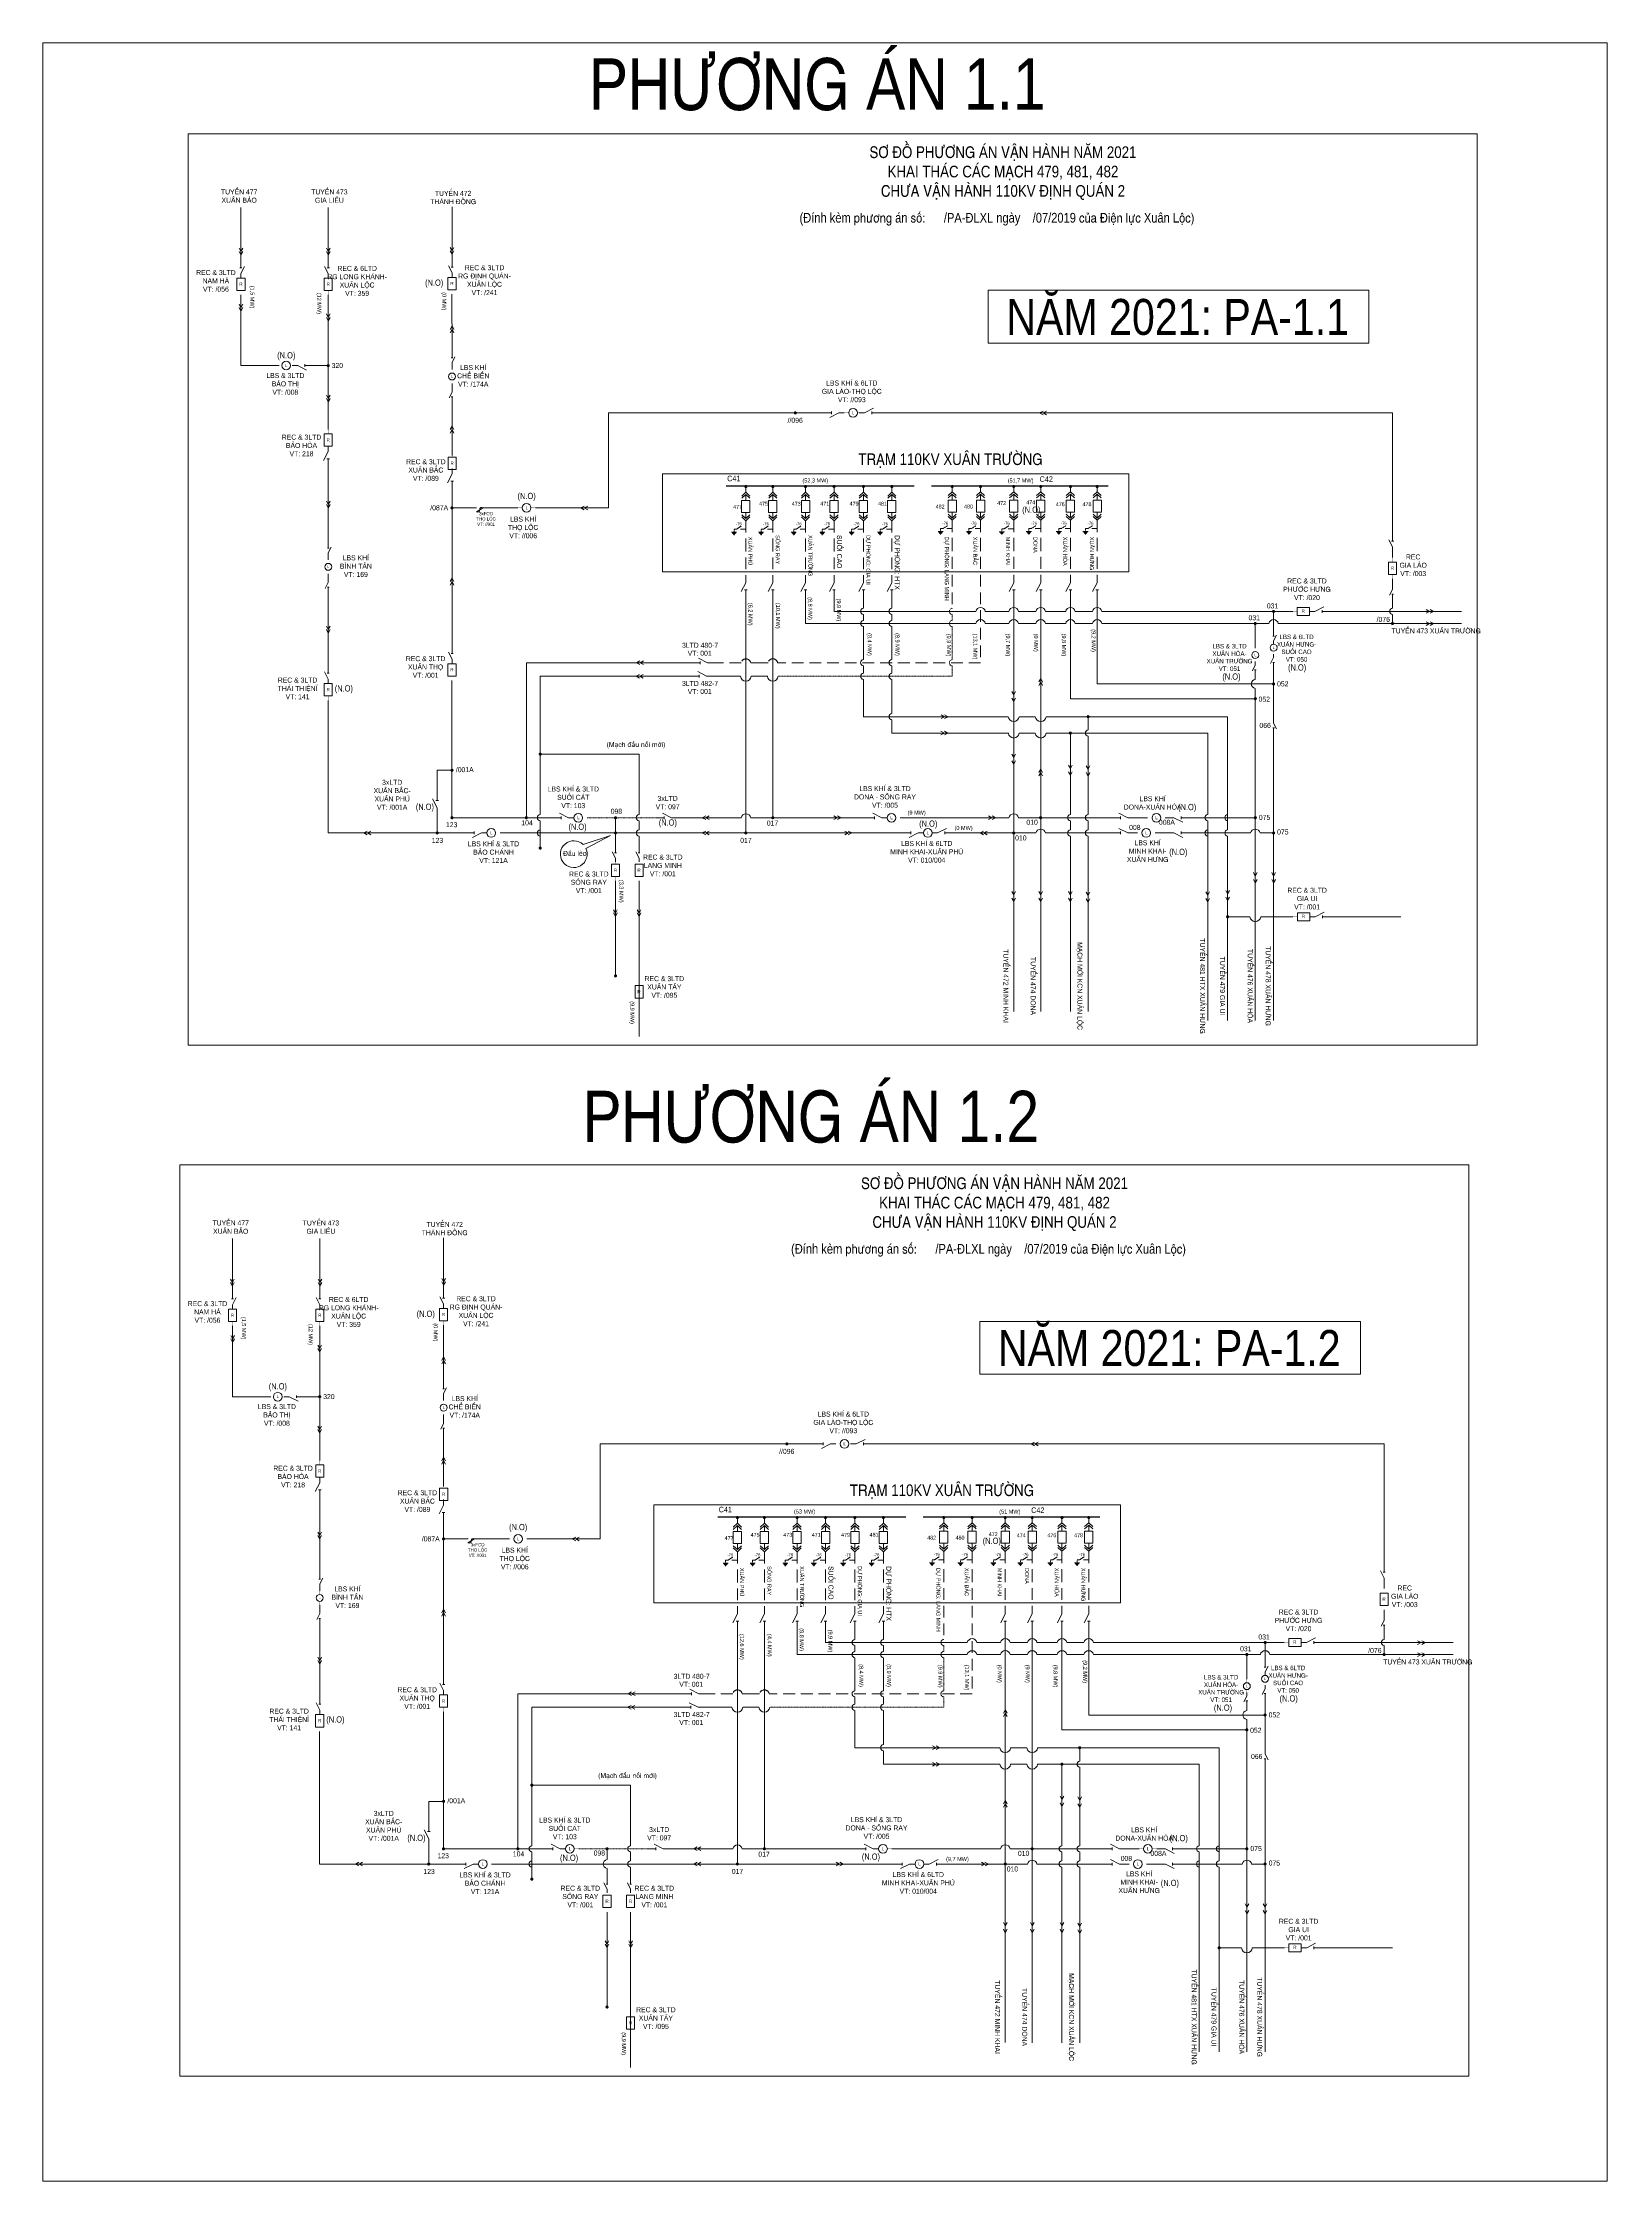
# Model space of a CAD drawing. Header units: inches. Extents: x 2152 to 4977, y -3144 to -873.
# Drawn here: x 3533 to 4196, y -3144 to -2238 of the extents above; entities that cross this region are included whole.
import ezdxf
from ezdxf.enums import TextEntityAlignment as Align

# ---------------------------------------------------------------- set-up
doc = ezdxf.new("R2010")
doc.units = ezdxf.units.IN
doc.header["$LTSCALE"] = 0.2
doc.header["$MEASUREMENT"] = 0
doc.linetypes.add('DASHED', pattern=[0.75, 0.5, -0.25])
doc.layers.get('0').update_dxf_attribs({"lineweight": 5})
for name, color, linetype, lineweight in [('Cap ngam', 1, 'DASHED', 15), ('Day 110kV', 4, 'Continuous', 13), ('Day 22kV', 1, 'Continuous', 13), ('Khung', 7, 'Continuous', 13), ('Text', 7, 'Continuous', 9), ('Thiet bi', 3, 'Continuous', 9), ('Tuyen 475', 6, 'Continuous', 13)]:
    doc.layers.add(name, color=color, linetype=linetype, lineweight=lineweight)
doc.styles.add('V-H-C', font='VHELVCN.TTF')
doc.styles.add('V-H-C-B', font='VHELVCB.TTF')

# ---------------------------------------------------------------- blocks, each defined once
blk = doc.blocks.new('MAT CAT')
at = {"color": 0}
for points in [[(-0.97, 5.81), (0, 6.7), (0.97, 5.81)], [(-0.97, 5.28), (0, 6.17), (0.97, 5.28)], [(0, 4.76), (0, 6.17)], [(-0.97, 1.42), (0, 0.53), (0.97, 1.42)], [(-0.97, 0.89), (0, 0), (0.97, 0.89)], [(0, 1.94), (0, 0.53)]]:
    blk.add_lwpolyline(points, dxfattribs=at)
blk.add_lwpolyline([(-0.98, 4.76), (0.98, 4.76), (0.98, 1.94), (-0.98, 1.94)], close=True, dxfattribs=at)
blk = doc.blocks.new('NOI DAT')
at = {"color": 0}
for points in [[(0.6, 0), (-0.6, 0)], [(-0.47, -0.15), (0.47, -0.15)], [(-0.34, -0.31), (0.34, -0.31)], [(-0.21, -0.46), (0.21, -0.46)], [(-0.08, -0.62), (0.08, -0.62)]]:
    blk.add_lwpolyline(points, dxfattribs=at)
blk = doc.blocks.new('DTD MC')
at = {"layer": 'Day 110kV', "color": 1, "linetype": 'DASHED'}
blk.add_lwpolyline([(1377.9, 454.4), (1374.9, 452.5), (1373.3, 452.5), (1373.3, 450.5)], dxfattribs=at)
at = {"layer": 'Thiet bi'}
for points in [[(1373.3, 452.5), (1374.9, 452.5), (1377.9, 454.4)], [(1381.1, 452.5), (1377.5, 452.5)]]:
    blk.add_lwpolyline(points, dxfattribs=at)
at = {"layer": 'Thiet bi', "xscale": 2.809729812779096, "yscale": 2.809729812779096, "zscale": 2.809729812779032}
blk.add_blockref('NOI DAT', (1373.3, 450.5), dxfattribs=at)
blk = doc.blocks.new('ALTD')
at = {"color": 0}
for points in [[(3.38, 1.08), (1.27, 0), (0, 0)], [(2.99, 0.31), (2.99, -0.31)], [(2.99, 0), (4.73, 0)]]:
    blk.add_lwpolyline(points, dxfattribs=at)
blk = doc.blocks.new('FCO')
at = {"color": 0}
blk.add_lwpolyline([(0, 0, 0.707499), (0.8, 0.8, -0.707499), (1.6, 1.6, -5.301682)], format="xyb", dxfattribs=at)
blk.add_lwpolyline([(0, 0), (1.6, 1.6)], dxfattribs=at)

msp = doc.modelspace()

# ---------------------------------------------------------------- linework, layer by layer
at = {"layer": 'Cap ngam', "linetype": 'DASHED', "ltscale": 50, "elevation": 0.2}
for points in [[(3830.85, -2440.46), (3830.85, -2448.51), (3830.85, -2448.51), (3830.85, -2464.43)], [(3842.28, -2440.46), (3842.28, -2448.51), (3842.28, -2448.51), (3842.28, -2464.43)], [(3856.14, -2440.46), (3856.14, -2448.51), (3856.14, -2448.51), (3856.14, -2464.43), (3856.14, -2464.43)], [(3868.2, -2440.46), (3868.2, -2448.51), (3868.2, -2448.51), (3868.2, -2464.43), (3868.2, -2464.43)], [(3880.63, -2440.46), (3880.63, -2448.51), (3880.63, -2448.51), (3880.63, -2464.43), (3880.63, -2464.43)], [(3892.69, -2440.46), (3892.69, -2448.51), (3892.69, -2448.51), (3892.69, -2464.43), (3892.69, -2464.43)], [(3918.26, -2440.27), (3918.26, -2448.32), (3918.26, -2448.32), (3918.26, -2477.57), (3918.26, -2477.57)], [(3930.27, -2440.27), (3930.27, -2448.32), (3930.27, -2448.32), (3930.27, -2500.63)], [(3944.32, -2440.27), (3944.32, -2448.32), (3944.32, -2448.32), (3944.32, -2464.43)], [(3955.75, -2440.27), (3955.75, -2448.32), (3955.75, -2448.32), (3955.75, -2464.43)], [(3968.35, -2440.27), (3968.35, -2448.32), (3968.35, -2448.32), (3968.35, -2464.43)], [(3979.67, -2440.27), (3979.67, -2448.32), (3979.67, -2448.32), (3979.67, -2464.43)], [(3827.27, -2877.28), (3827.27, -2885.33), (3827.27, -2885.33), (3827.27, -2901.26)], [(3838.7, -2877.28), (3838.7, -2885.33), (3838.7, -2885.33), (3838.7, -2901.26)], [(3852.56, -2877.28), (3852.56, -2885.33), (3852.56, -2885.33), (3852.56, -2901.26), (3852.56, -2901.26)], [(3864.62, -2877.28), (3864.62, -2885.33), (3864.62, -2885.33), (3864.62, -2901.26), (3864.62, -2901.26)], [(3877.05, -2877.28), (3877.05, -2885.33), (3877.05, -2885.33), (3877.05, -2901.26), (3877.05, -2901.26)], [(3889.11, -2877.28), (3889.11, -2885.33), (3889.11, -2885.33), (3889.11, -2901.26), (3889.11, -2901.26)], [(3914.68, -2877.1), (3914.68, -2885.15), (3914.68, -2885.15), (3914.68, -2914.4), (3914.68, -2914.4)], [(3926.68, -2877.1), (3926.68, -2885.15), (3926.68, -2885.15), (3926.68, -2937.45)], [(3940.74, -2877.1), (3940.74, -2885.15), (3940.74, -2885.15), (3940.74, -2901.26)], [(3952.17, -2877.09), (3952.17, -2885.15), (3952.17, -2885.15), (3952.17, -2901.26)], [(3964.77, -2877.09), (3964.77, -2885.15), (3964.77, -2885.15), (3964.77, -2901.26)], [(3976.09, -2877.09), (3976.09, -2885.15), (3976.09, -2885.15), (3976.09, -2901.26)]]:
    msp.add_lwpolyline(points, dxfattribs=at)
at = {"layer": 'Cap ngam', "elevation": 0.2}
for points in [[(3918.26, -2477.57), (3918.26, -2477.57, 0.899221), (3918.26, -2480.22)], [(3918.26, -2482.68), (3918.26, -2482.68, 0.899221), (3918.26, -2485.33)], [(3918.26, -2499.3), (3918.26, -2499.3, 0.899221), (3918.26, -2501.95)], [(3914.68, -2914.4), (3914.68, -2914.4, 0.899221), (3914.68, -2917.05)], [(3914.68, -2919.5), (3914.68, -2919.5, 0.899221), (3914.68, -2922.15)], [(3914.68, -2936.13), (3914.68, -2936.13, 0.899221), (3914.68, -2938.78)]]:
    msp.add_lwpolyline(points, format="xyb", dxfattribs=at)
for points in [[(3918.26, -2480.22), (3918.26, -2482.68)], [(3918.26, -2485.33), (3918.26, -2499.3)], [(3918.26, -2501.95), (3918.26, -2506.34), (3844.56, -2506.34)], [(3914.68, -2917.05), (3914.68, -2919.5)], [(3914.68, -2922.15), (3914.68, -2936.13)], [(3914.68, -2938.78), (3914.68, -2943.17), (3840.98, -2943.17)]]:
    msp.add_lwpolyline(points, dxfattribs=at)
at = {"layer": 'Cap ngam', "linetype": 'DASHED', "ltscale": 50, "elevation": 0.2}
for points in [[(3835.66, -2500.63), (3832.91, -2500.63, 0.818695), (3828.88, -2500.63), (3816.84, -2500.63)], [(3930.27, -2500.63), (3844.3, -2500.63, 0.818695), (3840.26, -2500.63), (3835.66, -2500.63)], [(3832.08, -2937.45), (3829.33, -2937.45, 0.818695), (3825.3, -2937.45), (3813.26, -2937.45)], [(3926.68, -2937.45), (3840.72, -2937.45, 0.818695), (3836.68, -2937.45), (3832.08, -2937.45)]]:
    msp.add_lwpolyline(points, format="xyb", dxfattribs=at)
at = {"layer": 'Day 22kV'}
for p, q in [((3616.97, -2330.8, -0.44), (3616.97, -2307.73, -0.44)), ((3654.01, -2330.8, -0.44), (3654.01, -2307.73, -0.44)), ((3706.44, -2330.5, -0.44), (3706.44, -2307.42, -0.44)), ((3653.97, -2401.77, -0.44), (3653.97, -2344.79, -0.44)), ((3706.41, -2369.48, -0.44), (3706.39, -2344.49, -0.44)), ((3706.42, -2376.38, -0.44), (3706.41, -2374.92, -0.44)), ((3706.42, -2384.58, -0.44), (3706.41, -2382.33, -0.44)), ((3706.44, -2412.81, -0.44), (3706.42, -2390.02, -0.44)), ((3653.97, -2457.01, -0.44), (3653.96, -2455.55, -0.44)), ((3653.97, -2465.22, -0.44), (3653.96, -2462.96, -0.44)), ((3868.2, -2472.94, 0.2), (3868.2, -2478.9, 0.2)), ((3944.32, -2472.94, 0.2), (3944.32, -2648.32, 0.2)), ((3955.75, -2472.94, 0.2), (3955.75, -2648.45, 0.2)), ((3868.2, -2478.9, 0.2), (3925.1, -2478.9, 0.2)), ((3984.5, -2478.9, 0.2), (4062.51, -2478.9, 0.2)), ((4078.14, -2478.89, 0.2), (4134.04, -2478.89, 0.2)), ((3868.2, -2484, 0.2), (3925.1, -2484, 0.2)), ((4046.64, -2494.43, 0.2), (4046.64, -2484, 0.2)), ((4054.39, -2502.46, 0.2), (4054.39, -2509.61, 0.2)), ((3975.85, -2523.48, 0.2), (3975.85, -2529.12, 0.2)), ((3968.32, -2530.45, 0.2), (3968.32, -2564.97, 0.2)), ((3975.85, -2531.77, 0.2), (3975.85, -2564.97, 0.2)), ((3700.12, -2564.33, -0.44), (3700.12, -2572.75, -0.44)), ((3775.65, -2579.05, -0.44), (3775.65, -2566.3, -0.44)), ((3830.85, -2572.75, 0.2), (3897.6, -2572.75, 0.2)), ((3918.27, -2572.75, 0.2), (3944.32, -2572.75, 0.2)), ((3955.71, -2566.3, 0.2), (3986.45, -2566.3, 0.2)), ((3968.32, -2567.62, 0.2), (3968.32, -2571.42, 0.2)), ((3975.85, -2567.62, 0.2), (3975.85, -2571.42, 0.2)), ((3994.95, -2566.3, 0.2), (4001.02, -2566.3, 0.2)), ((3994.95, -2572.75, 0.2), (3996.76, -2572.75, 0.2)), ((4004.2, -2572.75, 0.2), (4009.85, -2572.75, 0.2)), ((4008.46, -2566.3, 0.2), (4009.85, -2566.3, 0.2)), ((4018.35, -2566.3, 0.2), (4046.65, -2566.3, 0.2)), ((3968.32, -2574.07, 0.2), (3968.32, -2648.45, 0.2)), ((3975.85, -2574.07, 0.2), (3975.85, -2648.45, 0.2)), ((3775.65, -2593.08, -0.44), (3775.65, -2633.33, -0.44)), ((3785.62, -2593.08, -0.44), (3785.62, -2659.02, -0.44)), ((4034.93, -2608.26, 0.2), (4044.37, -2608.26, 0.2)), ((4048.93, -2608.26, 0.2), (4062.57, -2608.26, 0.2)), ((4078.21, -2608.25, 0.2), (4108.29, -2608.26, 0.2)), ((3613.39, -2767.62, -0.44), (3613.39, -2744.55, -0.44)), ((3650.43, -2767.62, -0.44), (3650.43, -2744.55, -0.44)), ((3702.85, -2767.32, -0.44), (3702.85, -2744.25, -0.44)), ((3702.82, -2806.3, -0.44), (3702.81, -2781.32, -0.44)), ((3650.39, -2838.59, -0.44), (3650.39, -2781.62, -0.44)), ((3702.84, -2813.2, -0.44), (3702.83, -2811.74, -0.44)), ((3702.83, -2821.41, -0.44), (3702.83, -2819.16, -0.44)), ((3702.85, -2849.64, -0.44), (3702.84, -2826.85, -0.44)), ((3650.39, -2893.84, -0.44), (3650.38, -2892.38, -0.44)), ((3650.38, -2902.04, -0.44), (3650.38, -2899.79, -0.44)), ((3864.62, -2909.76, 0.2), (3864.62, -2915.72, 0.2)), ((3864.62, -2915.72, 0.2), (3921.52, -2915.72, 0.2)), ((3940.74, -2909.76, 0.2), (3940.74, -3085.15, 0.2)), ((3952.17, -2909.76, 0.2), (3952.17, -3085.27, 0.2)), ((3980.92, -2915.72, 0.2), (4058.93, -2915.72, 0.2)), ((4074.56, -2915.71, 0.2), (4130.46, -2915.71, 0.2)), ((3864.62, -2920.83, 0.2), (3921.52, -2920.83, 0.2)), ((4043.06, -2931.25, 0.2), (4043.06, -2920.83, 0.2)), ((4050.8, -2939.29, 0.2), (4050.8, -2946.44, 0.2)), ((3972.26, -2960.31, 0.2), (3972.26, -2965.95, 0.2)), ((3964.74, -2967.27, 0.2), (3964.74, -3001.8, 0.2)), ((3972.26, -2968.6, 0.2), (3972.26, -3001.8, 0.2)), ((3696.54, -3001.16, -0.44), (3696.54, -3009.57, -0.44)), ((3952.13, -3003.12, 0.2), (3982.87, -3003.12, 0.2)), ((3964.74, -3004.45, 0.2), (3964.74, -3008.25, 0.2)), ((3972.26, -3004.45, 0.2), (3972.26, -3008.25, 0.2)), ((3991.37, -3003.12, 0.2), (3997.44, -3003.12, 0.2)), ((4004.88, -3003.12, 0.2), (4006.26, -3003.12, 0.2)), ((4014.76, -3003.12, 0.2), (4043.07, -3003.12, 0.2)), ((3827.27, -3009.57, 0.2), (3894.01, -3009.57, 0.2)), ((3914.69, -3009.57, 0.2), (3940.74, -3009.57, 0.2)), ((3964.74, -3010.9, 0.2), (3964.74, -3085.27, 0.2)), ((3972.26, -3010.9, 0.2), (3972.26, -3085.27, 0.2)), ((3991.37, -3009.57, 0.2), (3993.18, -3009.57, 0.2)), ((4000.62, -3009.57, 0.2), (4006.26, -3009.57, 0.2)), ((3772.06, -3029.91, -0.44), (3772.06, -3070.16, -0.44)), ((3782.04, -3029.91, -0.44), (3782.04, -3095.84, -0.44)), ((4031.35, -3045.09, 0.2), (4040.79, -3045.09, 0.2)), ((4045.35, -3045.09, 0.2), (4058.99, -3045.09, 0.2)), ((4074.63, -3045.08, 0.2), (4104.71, -3045.09, 0.2))]:
    msp.add_line(p, q, dxfattribs=at)
for points in [[(3594.69, -2276.51), (4140.69, -2276.51), (4140.69, -2662.61), (3594.69, -2662.61)], [(3591.11, -2713.34), (4137.11, -2713.34), (4137.11, -3099.44), (3591.11, -3099.44)]]:
    msp.add_lwpolyline(points, close=True, dxfattribs=at)
for points, elevation in [([(3617.02, -2344.79), (3617.02, -2374.74), (3633.18, -2374.74)], -0.44), ([(3647.24, -2374.74), (3653.97, -2374.74)], -0.44), ([(3864.03, -2394.77), (3772.68, -2394.77), (3772.68, -2435.01), (3741.73, -2435.01)], 0.2), ([(4104.78, -2446.61), (4104.78, -2394.77), (3887.33, -2394.77)], 0.2), ([(3830.85, -2428.41), (3830.85, -2425.95)], 0.2), ([(3842.28, -2428.41), (3842.28, -2425.95)], 0.2), ([(3856.14, -2428.41), (3856.14, -2425.95)], 0.2), ([(3868.2, -2428.41), (3868.2, -2425.95)], 0.2), ([(3880.63, -2428.41), (3880.63, -2425.95)], 0.2), ([(3892.69, -2428.41), (3892.69, -2425.95)], 0.2), ([(3918.26, -2428.23), (3918.26, -2425.77)], 0.2), ([(3930.27, -2428.23), (3930.27, -2425.77)], 0.2), ([(3944.32, -2428.23), (3944.32, -2425.77)], 0.2), ([(3955.75, -2428.22), (3955.75, -2425.77)], 0.2), ([(3968.35, -2428.22), (3968.35, -2425.77)], 0.2), ([(3979.67, -2428.22), (3979.67, -2425.77)], 0.2), ([(3706.44, -2435.01), (3716.82, -2435.01)], 0.2), ([(3719.54, -2435.01), (3734.29, -2435.01)], 0.2), ([(4104.78, -2456.08), (4104.82, -2453.41)], 0.2), ([(3830.85, -2472.94), (3830.85, -2572.75), (3726.76, -2572.75)], 0.2), ([(3856.14, -2472.94), (3856.14, -2484), (3868.2, -2484)], 0.2), ([(3892.69, -2472.94), (3892.69, -2477.57)], 0.2), ([(3968.35, -2472.94), (3968.35, -2515.9), (4046.65, -2515.9), (4046.65, -2652.26)], 0.2), ([(3979.67, -2472.94), (3979.67, -2509.61), (4054.39, -2509.61), (4054.39, -2524.73)], 0.2), ([(3892.69, -2480.22), (3892.69, -2482.68)], 0.2), ([(3880.63, -2485.33), (3880.63, -2499.3)], 0.2), ([(3892.69, -2485.33), (3892.69, -2499.3)], 0.2), ([(3749.56, -2566.3), (3706.39, -2566.3), (3706.39, -2508.2)], 0.2), ([(3808.34, -2500.63), (3737.89, -2500.63), (3737.89, -2566.3)], 0.2), ([(3808.03, -2506.34), (3743.77, -2506.34), (3743.77, -2564.97)], 0.2), ([(3828.57, -2506.34), (3816.53, -2506.34)], 0.2), ([(3840, -2506.34), (3833.13, -2506.34)], 0.2), ([(3880.63, -2501.95), (3880.63, -2505.02)], 0.2), ([(3892.69, -2501.95), (3892.69, -2505.02)], 0.2), ([(3892.69, -2507.67), (3892.69, -2522.16)], 0.2), ([(3712.7, -2572.75), (3653.92, -2572.75), (3653.92, -2516.58)], 0.2), ([(3892.69, -2524.81), (3892.69, -2530.45), (3942.04, -2530.45)], 0.2), ([(3958.03, -2523.48), (4034.93, -2523.48), (4034.93, -2557.43), (4034.93, -2571.42)], 0.2), ([(3946.6, -2530.45), (3953.47, -2530.45)], 0.2), ([(3958.03, -2530.45), (4026.51, -2530.45), (4026.51, -2564.97)], 0.2), ([(4054.39, -2530.17), (4054.39, -2652.26)], 0.2), ([(3743.77, -2539.34), (3785.62, -2539.34), (3785.62, -2564.97)], -0.44), ([(3700.12, -2555.83), (3700.12, -2546.19), (3706.39, -2546.19)], -0.44), ([(3743.77, -2567.62), (3743.77, -2579.17)], 0.2), ([(3785.62, -2567.62), (3785.62, -2571.42)], -0.44), ([(3882.19, -2566.3), (3842.28, -2566.3)], 0.2), ([(4026.51, -2567.62), (4026.51, -2652.26)], 0.2), ([(3785.62, -2574.07), (3785.62, -2579.05)], -0.44), ([(4034.93, -2574.07), (4034.93, -2652.26)], 0.2), ([(3613.44, -2781.62), (3613.44, -2811.57), (3629.6, -2811.57)], -0.44), ([(3643.66, -2811.57), (3650.39, -2811.57)], -0.44), ([(3860.45, -2831.6), (3769.1, -2831.6), (3769.1, -2871.84), (3738.15, -2871.84)], 0.2), ([(4101.19, -2883.44), (4101.19, -2831.6), (3883.75, -2831.6)], 0.2), ([(3827.27, -2865.24), (3827.27, -2862.78)], 0.2), ([(3838.7, -2865.24), (3838.7, -2862.78)], 0.2), ([(3852.56, -2865.24), (3852.56, -2862.78)], 0.2), ([(3864.62, -2865.24), (3864.62, -2862.78)], 0.2), ([(3877.05, -2865.24), (3877.05, -2862.78)], 0.2), ([(3889.11, -2865.24), (3889.11, -2862.78)], 0.2), ([(3914.67, -2865.06), (3914.67, -2862.6)], 0.2), ([(3926.68, -2865.06), (3926.68, -2862.6)], 0.2), ([(3940.74, -2865.06), (3940.74, -2862.6)], 0.2), ([(3952.17, -2865.05), (3952.17, -2862.59)], 0.2), ([(3964.77, -2865.05), (3964.77, -2862.59)], 0.2), ([(3976.09, -2865.05), (3976.09, -2862.59)], 0.2), ([(3702.85, -2871.84), (3713.24, -2871.84)], 0.2), ([(3715.96, -2871.84), (3730.71, -2871.84)], 0.2), ([(4101.19, -2892.91), (4101.24, -2890.24)], 0.2), ([(3827.27, -2909.76), (3827.27, -3009.57), (3723.18, -3009.57)], 0.2), ([(3852.56, -2909.76), (3852.56, -2920.83), (3864.62, -2920.83)], 0.2), ([(3889.11, -2909.76), (3889.11, -2914.4)], 0.2), ([(3889.11, -2917.05), (3889.11, -2919.5)], 0.2), ([(3964.77, -2909.76), (3964.77, -2952.72), (4043.07, -2952.72), (4043.07, -3089.09)], 0.2), ([(3976.09, -2909.76), (3976.09, -2946.44), (4050.8, -2946.44), (4050.8, -2961.56)], 0.2), ([(3877.05, -2922.15), (3877.05, -2936.13)], 0.2), ([(3889.11, -2922.15), (3889.11, -2936.13)], 0.2), ([(3804.76, -2937.45), (3734.31, -2937.45), (3734.31, -3003.12)], 0.2), ([(3804.45, -2943.17), (3740.19, -2943.17), (3740.19, -3001.8)], 0.2), ([(3824.99, -2943.17), (3812.95, -2943.17)], 0.2), ([(3836.42, -2943.17), (3829.55, -2943.17)], 0.2), ([(3877.05, -2938.78), (3877.05, -2941.84)], 0.2), ([(3889.11, -2938.78), (3889.11, -2941.84)], 0.2), ([(3709.12, -3009.57), (3650.34, -3009.57), (3650.34, -2953.41)], 0.2), ([(3745.98, -3003.12), (3702.81, -3003.12), (3702.81, -2945.03)], 0.2), ([(3889.11, -2944.49), (3889.11, -2958.98)], 0.2), ([(3889.11, -2961.63), (3889.11, -2967.27), (3938.46, -2967.27)], 0.2), ([(3954.45, -2960.31), (4031.35, -2960.31), (4031.35, -2994.26), (4031.35, -3008.25)], 0.2), ([(3943.02, -2967.27), (3949.89, -2967.27)], 0.2), ([(3954.45, -2967.27), (4022.93, -2967.27), (4022.93, -3001.8)], 0.2), ([(4050.8, -2967), (4050.8, -3089.09)], 0.2), ([(3740.19, -2976.16), (3782.04, -2976.16), (3782.04, -3001.8)], -0.44), ([(3696.54, -2992.66), (3696.54, -2983.02), (3702.81, -2983.02)], -0.44), ([(3740.19, -3004.45), (3740.19, -3016)], 0.2), ([(3782.04, -3004.45), (3782.04, -3008.25)], -0.44), ([(3878.61, -3003.12), (3838.7, -3003.12)], 0.2), ([(4022.93, -3004.45), (4022.93, -3089.09)], 0.2), ([(3782.04, -3010.9), (3782.04, -3015.88)], -0.44), ([(4031.35, -3010.9), (4031.35, -3089.09)], 0.2)]:
    msp.add_lwpolyline(points, dxfattribs=dict(at, elevation=elevation))
at = {"layer": 'Day 22kV', "const_width": 0.647}
for points, elevation in [([(3653.97, -2374.41, 1), (3653.97, -2375.08, 1), (3653.97, -2374.41, 2.414214)], -0.44), ([(3851.81, -2394.44, 1), (3851.81, -2395.11, 1), (3851.81, -2394.44, 2.414214)], 0.2), ([(3706.39, -2434.68, 1), (3706.39, -2435.35, 1), (3706.39, -2434.68, 2.414214)], 0.2), ([(4054.39, -2478.56, 1), (4054.39, -2479.23, 1), (4054.39, -2478.56, 2.414214)], 0.2), ([(4046.64, -2483.67, 1), (4046.64, -2484.34, 1), (4046.64, -2483.67, 2.414214)], 0.2), ([(4104.78, -2483.67, 1), (4104.78, -2484.34, 1), (4104.78, -2483.67, 2.414214)], 0.2), ([(4054.39, -2509.28, 1), (4054.39, -2509.95, 1), (4054.39, -2509.28, 2.414214)], 0.2), ([(4046.65, -2515.56, 1), (4046.65, -2516.23, 1), (4046.65, -2515.56, 2.414214)], 0.2), ([(3975.85, -2523.15, 1), (3975.85, -2523.82, 1), (3975.85, -2523.15, 2.414214)], 0.2), ([(3968.32, -2530.11, 1), (3968.32, -2530.78, 1), (3968.32, -2530.11, 2.414214)], 0.2), ([(3706.39, -2545.86, 1), (3706.39, -2546.53, 1), (3706.39, -2545.86, 2.414214)], -0.44), ([(3743.77, -2539, 1), (3743.77, -2539.67, 1), (3743.77, -2539, 2.414214)], -0.44), ([(3700.12, -2572.41, 1), (3700.12, -2573.08, 1), (3700.12, -2572.41, 2.414214)], -0.44), ([(3706.39, -2565.96, 1), (3706.39, -2566.63, 1), (3706.39, -2565.96, 2.414214)], 0.2), ([(3737.89, -2565.96, 1), (3737.89, -2566.63, 1), (3737.89, -2565.96, 2.414214)], -0.44), ([(3775.65, -2565.96, 1), (3775.65, -2566.63, 1), (3775.65, -2565.96, 2.414214)], -0.44), ([(3775.65, -2572.41, 1), (3775.65, -2573.08, 1), (3775.65, -2572.41, 2.414214)], -0.44), ([(3830.85, -2572.41, 1), (3830.85, -2573.08, 1), (3830.85, -2572.41, 2.414214)], 0.2), ([(3842.28, -2565.96, 1), (3842.28, -2566.63, 1), (3842.28, -2565.96, 2.414214)], 0.2), ([(3944.32, -2572.41, 1), (3944.32, -2573.08, 1), (3944.32, -2572.41, 2.414214)], 0.2), ([(3955.71, -2565.96, 1), (3955.71, -2566.63, 1), (3955.71, -2565.96, 2.414214)], 0.2), ([(4046.65, -2565.96, 1), (4046.65, -2566.63, 1), (4046.65, -2565.96, 2.414214)], 0.2), ([(4054.39, -2572.41, 1), (4054.39, -2573.08, 1), (4054.39, -2572.41, 2.414214)], 0.2), ([(3743.77, -2578.84, 1), (3743.77, -2579.51, 1), (3743.77, -2578.84, 2.414214)], -0.44), ([(4034.93, -2607.93, 1), (4034.93, -2608.6, 1), (4034.93, -2607.93, 2.414214)], 0.2), ([(3775.65, -2633, 1), (3775.65, -2633.67, 1), (3775.65, -2633, 2.414214)], -1.08), ([(3650.39, -2811.24, 1), (3650.39, -2811.9, 1), (3650.39, -2811.24, 2.414214)], -0.44), ([(3848.23, -2831.27, 1), (3848.23, -2831.93, 1), (3848.23, -2831.27, 2.414214)], 0.2), ([(3702.81, -2871.5, 1), (3702.81, -2872.17, 1), (3702.81, -2871.5, 2.414214)], 0.2), ([(4050.8, -2915.39, 1), (4050.8, -2916.06, 1), (4050.8, -2915.39, 2.414214)], 0.2), ([(4043.06, -2920.49, 1), (4043.06, -2921.16, 1), (4043.06, -2920.49, 2.414214)], 0.2), ([(4101.19, -2920.49, 1), (4101.19, -2921.16, 1), (4101.19, -2920.49, 2.414214)], 0.2), ([(4043.07, -2952.39, 1), (4043.07, -2953.06, 1), (4043.07, -2952.39, 2.414214)], 0.2), ([(4050.8, -2946.1, 1), (4050.8, -2946.77, 1), (4050.8, -2946.1, 2.414214)], 0.2), ([(3972.26, -2959.97, 1), (3972.26, -2960.64, 1), (3972.26, -2959.97, 2.414214)], 0.2), ([(3964.74, -2966.94, 1), (3964.74, -2967.61, 1), (3964.74, -2966.94, 2.414214)], 0.2), ([(3740.19, -2975.83, 1), (3740.19, -2976.5, 1), (3740.19, -2975.83, 2.414214)], -0.44), ([(3702.81, -2982.68, 1), (3702.81, -2983.35, 1), (3702.81, -2982.68, 2.414214)], -0.44), ([(3702.81, -3002.79, 1), (3702.81, -3003.46, 1), (3702.81, -3002.79, 2.414214)], 0.2), ([(3734.31, -3002.79, 1), (3734.31, -3003.46, 1), (3734.31, -3002.79, 2.414214)], -0.44), ([(3772.06, -3002.79, 1), (3772.06, -3003.46, 1), (3772.06, -3002.79, 2.414214)], -0.44), ([(3838.7, -3002.79, 1), (3838.7, -3003.46, 1), (3838.7, -3002.79, 2.414214)], 0.2), ([(3952.13, -3002.79, 1), (3952.13, -3003.46, 1), (3952.13, -3002.79, 2.414214)], 0.2), ([(4043.07, -3002.79, 1), (4043.07, -3003.46, 1), (4043.07, -3002.79, 2.414214)], 0.2), ([(3696.54, -3009.24, 1), (3696.54, -3009.9, 1), (3696.54, -3009.24, 2.414214)], -0.44), ([(3740.19, -3015.66, 1), (3740.19, -3016.33, 1), (3740.19, -3015.66, 2.414214)], -0.44), ([(3827.27, -3009.24, 1), (3827.27, -3009.9, 1), (3827.27, -3009.24, 2.414214)], 0.2), ([(3940.74, -3009.24, 1), (3940.74, -3009.9, 1), (3940.74, -3009.24, 2.414214)], 0.2), ([(4050.8, -3009.24, 1), (4050.8, -3009.9, 1), (4050.8, -3009.24, 2.414214)], 0.2), ([(4031.35, -3044.75, 1), (4031.35, -3045.42, 1), (4031.35, -3044.75, 2.414214)], 0.2), ([(3772.06, -3069.82, 1), (3772.06, -3070.49, 1), (3772.06, -3069.82, 2.414214)], -1.08)]:
    msp.add_lwpolyline(points, format="xyb", dxfattribs=dict(at, elevation=elevation))
at = {"layer": 'Day 22kV', "const_width": 0.539, "elevation": 0.2}
for points in [[(3822.5, -2425.76), (3902.26, -2425.76)], [(3818.92, -2862.59), (3898.67, -2862.59)]]:
    msp.add_lwpolyline(points, dxfattribs=at)
at = {"layer": 'Day 22kV', "color": 2, "const_width": 0.647, "elevation": 0.2}
for points in [[(3830.85, -2425.62, 1), (3830.85, -2426.29, 1), (3830.85, -2425.62, 2.414214)], [(3842.28, -2425.62, 1), (3842.28, -2426.29, 1), (3842.28, -2425.62, 2.414214)], [(3856.14, -2425.62, 1), (3856.14, -2426.29, 1), (3856.14, -2425.62, 2.414214)], [(3868.2, -2425.62, 1), (3868.2, -2426.29, 1), (3868.2, -2425.62, 2.414214)], [(3880.63, -2425.62, 1), (3880.63, -2426.29, 1), (3880.63, -2425.62, 2.414214)], [(3892.69, -2425.62, 1), (3892.69, -2426.29, 1), (3892.69, -2425.62, 2.414214)], [(3827.27, -2862.45, 1), (3827.27, -2863.11, 1), (3827.27, -2862.45, 2.414214)], [(3838.7, -2862.45, 1), (3838.7, -2863.11, 1), (3838.7, -2862.45, 2.414214)], [(3852.56, -2862.45, 1), (3852.56, -2863.11, 1), (3852.56, -2862.45, 2.414214)], [(3864.62, -2862.45, 1), (3864.62, -2863.11, 1), (3864.62, -2862.45, 2.414214)], [(3877.05, -2862.45, 1), (3877.05, -2863.11, 1), (3877.05, -2862.45, 2.414214)], [(3889.11, -2862.45, 1), (3889.11, -2863.11, 1), (3889.11, -2862.45, 2.414214)]]:
    msp.add_lwpolyline(points, format="xyb", dxfattribs=at)
at = {"layer": 'Day 22kV', "color": 5, "const_width": 0.539, "elevation": 0.2}
for points in [[(3909.44, -2425.77), (3984.4, -2425.77)], [(3905.86, -2862.59), (3980.82, -2862.59)]]:
    msp.add_lwpolyline(points, dxfattribs=at)
at = {"layer": 'Day 22kV', "color": 5, "const_width": 0.647, "elevation": 0.2}
for points in [[(3918.26, -2425.62, 1), (3918.26, -2426.29, 1), (3918.26, -2425.62, 2.414214)], [(3930.27, -2425.62, 1), (3930.27, -2426.29, 1), (3930.27, -2425.62, 2.414214)], [(3944.32, -2425.62, 1), (3944.32, -2426.29, 1), (3944.32, -2425.62, 2.414214)], [(3955.75, -2425.62, 1), (3955.75, -2426.29, 1), (3955.75, -2425.62, 2.414214)], [(3968.35, -2425.62, 1), (3968.35, -2426.29, 1), (3968.35, -2425.62, 2.414214)], [(3979.67, -2425.62, 1), (3979.67, -2426.29, 1), (3979.67, -2425.62, 2.414214)], [(3914.67, -2862.45, 1), (3914.67, -2863.11, 1), (3914.67, -2862.45, 2.414214)], [(3926.68, -2862.45, 1), (3926.68, -2863.11, 1), (3926.68, -2862.45, 2.414214)], [(3940.74, -2862.45, 1), (3940.74, -2863.11, 1), (3940.74, -2862.45, 2.414214)], [(3952.17, -2862.45, 1), (3952.17, -2863.11, 1), (3952.17, -2862.45, 2.414214)], [(3964.77, -2862.45, 1), (3964.77, -2863.11, 1), (3964.77, -2862.45, 2.414214)], [(3976.09, -2862.45, 1), (3976.09, -2863.11, 1), (3976.09, -2862.45, 2.414214)]]:
    msp.add_lwpolyline(points, format="xyb", dxfattribs=at)
at = {"layer": 'Day 22kV'}
for points, elevation in [([(3842.28, -2472.94), (3842.28, -2566.3), (3832.91, -2566.3, 0.818695), (3828.88, -2566.3), (3801.7, -2566.3)], 0.2), ([(3880.63, -2472.94), (3880.63, -2477.56, 0.899221), (3880.63, -2480.21), (3880.63, -2482.68)], 0.2), ([(3892.69, -2477.57), (3892.69, -2477.57, 0.899221), (3892.69, -2480.22)], 0.2), ([(3936.53, -2478.9), (3932.28, -2478.9, 0.818695), (3928.25, -2478.9), (3925.1, -2478.9)], 0.2), ([(3936.53, -2484), (3932.28, -2484, 0.818695), (3928.25, -2484), (3925.1, -2484)], 0.2), ([(3950.58, -2478.9), (3946.34, -2478.9, 0.818695), (3942.31, -2478.9), (3936.53, -2478.9)], 0.2), ([(3950.58, -2484), (3946.34, -2484, 0.818695), (3942.31, -2484), (3936.53, -2484)], 0.2), ([(3961.46, -2478.9), (3957.77, -2478.9, 0.818695), (3953.73, -2478.9), (3950.58, -2478.9)], 0.2), ([(3961.46, -2484), (3957.77, -2484, 0.818695), (3953.73, -2484), (3950.58, -2484)], 0.2), ([(3974.5, -2478.9), (3970.37, -2478.9, 0.818695), (3966.34, -2478.9), (3961.46, -2478.9)], 0.2), ([(3974.5, -2484), (3970.37, -2484, 0.818695), (3966.34, -2484), (3961.46, -2484)], 0.2), ([(3984.5, -2478.9), (3981.68, -2478.9, 0.818695), (3977.65, -2478.9), (3974.5, -2478.9)], 0.2), ([(4049.22, -2484), (3981.68, -2484, 0.818695), (3977.65, -2484), (3974.5, -2484)], 0.2), ([(4134.04, -2484), (4056.4, -2484, 0.818695), (4052.37, -2484), (4049.22, -2484)], 0.2), ([(4104.78, -2477.56), (4104.78, -2477.56, 0.899221), (4104.78, -2480.21)], 0.2), ([(3880.63, -2482.68), (3880.63, -2482.68, 0.899221), (3880.63, -2485.33)], 0.2), ([(3892.69, -2482.68), (3892.69, -2482.68, 0.899221), (3892.69, -2485.33)], 0.2), ([(3880.63, -2499.3), (3880.63, -2499.3, 0.899221), (3880.63, -2501.95)], 0.2), ([(3892.69, -2499.3), (3892.69, -2499.3, 0.899221), (3892.69, -2501.95)], 0.2), ([(3828.57, -2506.34), (3828.57, -2506.34, 0.907624), (3833.13, -2506.34), (3833.13, -2506.34)], 0.2), ([(3840, -2506.34), (3840, -2506.34, 0.907624), (3844.56, -2506.34), (3844.56, -2506.34)], 0.2), ([(3880.63, -2505.02), (3880.63, -2505.02, 0.899221), (3880.63, -2507.67)], 0.2), ([(3880.63, -2507.67), (3880.63, -2523.48), (3942.03, -2523.48, 0.907624), (3946.59, -2523.48), (3953.47, -2523.48)], 0.2), ([(3892.69, -2505.02), (3892.69, -2505.02, 0.899221), (3892.69, -2507.67)], 0.2), ([(3892.69, -2522.16), (3892.69, -2522.16, 0.899221), (3892.69, -2524.81)], 0.2), ([(3953.47, -2523.48), (3953.47, -2523.48, 0.907624), (3958.03, -2523.48), (3958.03, -2523.48)], 0.2), ([(3942.04, -2530.45), (3942.04, -2530.45, 0.907624), (3946.6, -2530.45), (3946.6, -2530.45)], 0.2), ([(3953.47, -2530.45), (3953.47, -2530.45, 0.907624), (3958.03, -2530.45), (3958.03, -2530.45)], 0.2), ([(3975.85, -2529.12), (3975.85, -2529.12, 0.899221), (3975.85, -2531.77)], 0.2), ([(3743.77, -2564.97), (3743.77, -2564.97, 0.899221), (3743.77, -2567.62)], 0.2), ([(3743.77, -2571.42), (3743.77, -2571.42, 0.899221), (3743.77, -2574.07)], 0.2), ([(3785.62, -2564.97), (3785.62, -2564.97, 0.899221), (3785.62, -2567.62)], -0.44), ([(3785.62, -2571.42), (3785.62, -2571.42, 0.899221), (3785.62, -2574.07)], -0.44), ([(3955.71, -2566.3), (3955.71, -2566.3), (3946.34, -2566.3, 0.818695), (3942.31, -2566.3), (3896.25, -2566.3)], 0.2), ([(3986.45, -2572.75), (3986.45, -2572.75), (3957.77, -2572.75, 0.818695), (3953.73, -2572.75), (3944.32, -2572.75)], 0.2), ([(3968.32, -2564.97), (3968.32, -2564.97, 0.899221), (3968.32, -2567.62)], 0.2), ([(3968.32, -2571.42), (3968.32, -2571.42, 0.899221), (3968.32, -2574.07)], 0.2), ([(3975.85, -2564.97), (3975.85, -2564.97, 0.899221), (3975.85, -2567.62)], 0.2), ([(3975.85, -2571.42), (3975.85, -2571.42, 0.899221), (3975.85, -2574.07)], 0.2), ([(4054.39, -2572.75), (4054.39, -2572.75), (4048.67, -2572.75, 0.818695), (4044.64, -2572.75), (4018.35, -2572.75)], 0.2), ([(4026.51, -2564.97), (4026.51, -2564.97, 0.899221), (4026.51, -2567.62)], 0.2), ([(4026.51, -2571.42), (4026.51, -2571.42, 0.899221), (4026.51, -2574.07)], 0.2), ([(4034.93, -2564.97), (4034.93, -2564.97, 0.899221), (4034.93, -2567.62)], 0.2), ([(4034.93, -2571.42), (4034.93, -2571.42, 0.899221), (4034.93, -2574.07)], 0.2), ([(4044.37, -2608.26), (4044.37, -2608.26, 0.907624), (4048.93, -2608.26), (4048.93, -2608.26)], 0.2), ([(3838.7, -2909.76), (3838.7, -3003.12), (3829.33, -3003.12, 0.818695), (3825.3, -3003.12), (3798.12, -3003.12)], 0.2), ([(3877.05, -2909.76), (3877.05, -2914.39, 0.899221), (3877.05, -2917.04), (3877.05, -2919.5)], 0.2), ([(3889.11, -2914.4), (3889.11, -2914.4, 0.899221), (3889.11, -2917.05)], 0.2), ([(3932.94, -2915.72), (3928.7, -2915.72, 0.818695), (3924.67, -2915.72), (3921.52, -2915.72)], 0.2), ([(3947, -2915.72), (3942.76, -2915.72, 0.818695), (3938.72, -2915.72), (3932.94, -2915.72)], 0.2), ([(3957.87, -2915.72), (3954.18, -2915.72, 0.818695), (3950.15, -2915.72), (3947, -2915.72)], 0.2), ([(3970.92, -2915.72), (3966.79, -2915.72, 0.818695), (3962.76, -2915.72), (3957.87, -2915.72)], 0.2), ([(3980.92, -2915.72), (3978.1, -2915.72, 0.818695), (3974.07, -2915.72), (3970.92, -2915.72)], 0.2), ([(4101.19, -2914.39), (4101.19, -2914.39, 0.899221), (4101.19, -2917.04)], 0.2), ([(3877.05, -2919.5), (3877.05, -2919.5, 0.899221), (3877.05, -2922.15)], 0.2), ([(3889.11, -2919.5), (3889.11, -2919.5, 0.899221), (3889.11, -2922.15)], 0.2), ([(3932.94, -2920.83), (3928.7, -2920.83, 0.818695), (3924.67, -2920.83), (3921.52, -2920.83)], 0.2), ([(3947, -2920.83), (3942.76, -2920.83, 0.818695), (3938.72, -2920.83), (3932.94, -2920.83)], 0.2), ([(3957.87, -2920.83), (3954.18, -2920.83, 0.818695), (3950.15, -2920.83), (3947, -2920.83)], 0.2), ([(3970.92, -2920.83), (3966.79, -2920.83, 0.818695), (3962.76, -2920.83), (3957.87, -2920.83)], 0.2), ([(4045.64, -2920.83), (3978.1, -2920.83, 0.818695), (3974.07, -2920.83), (3970.92, -2920.83)], 0.2), ([(4130.46, -2920.83), (4052.82, -2920.83, 0.818695), (4048.79, -2920.83), (4045.64, -2920.83)], 0.2), ([(3824.99, -2943.17), (3824.99, -2943.17, 0.907624), (3829.55, -2943.17), (3829.55, -2943.17)], 0.2), ([(3836.42, -2943.17), (3836.42, -2943.17, 0.907624), (3840.98, -2943.17), (3840.98, -2943.17)], 0.2), ([(3877.05, -2936.13), (3877.05, -2936.13, 0.899221), (3877.05, -2938.78)], 0.2), ([(3877.05, -2941.84), (3877.05, -2941.84, 0.899221), (3877.05, -2944.49)], 0.2), ([(3889.11, -2936.13), (3889.11, -2936.13, 0.899221), (3889.11, -2938.78)], 0.2), ([(3889.11, -2941.84), (3889.11, -2941.84, 0.899221), (3889.11, -2944.49)], 0.2), ([(3877.05, -2944.49), (3877.05, -2960.31), (3938.45, -2960.31, 0.907624), (3943.01, -2960.31), (3949.89, -2960.31)], 0.2), ([(3889.11, -2958.98), (3889.11, -2958.98, 0.899221), (3889.11, -2961.63)], 0.2), ([(3949.89, -2960.31), (3949.89, -2960.31, 0.907624), (3954.45, -2960.31), (3954.45, -2960.31)], 0.2), ([(3938.46, -2967.27), (3938.46, -2967.27, 0.907624), (3943.02, -2967.27), (3943.02, -2967.27)], 0.2), ([(3949.89, -2967.27), (3949.89, -2967.27, 0.907624), (3954.45, -2967.27), (3954.45, -2967.27)], 0.2), ([(3972.26, -2965.95), (3972.26, -2965.95, 0.899221), (3972.26, -2968.6)], 0.2), ([(3740.19, -3001.8), (3740.19, -3001.8, 0.899221), (3740.19, -3004.45)], 0.2), ([(3782.04, -3001.8), (3782.04, -3001.8, 0.899221), (3782.04, -3004.45)], -0.44), ([(3952.13, -3003.12), (3952.13, -3003.12), (3942.76, -3003.12, 0.818695), (3938.72, -3003.12), (3892.67, -3003.12)], 0.2), ([(3964.74, -3001.8), (3964.74, -3001.8, 0.899221), (3964.74, -3004.45)], 0.2), ([(3972.26, -3001.8), (3972.26, -3001.8, 0.899221), (3972.26, -3004.45)], 0.2), ([(4022.93, -3001.8), (4022.93, -3001.8, 0.899221), (4022.93, -3004.45)], 0.2), ([(4031.35, -3001.8), (4031.35, -3001.8, 0.899221), (4031.35, -3004.45)], 0.2), ([(3740.19, -3008.25), (3740.19, -3008.25, 0.899221), (3740.19, -3010.9)], 0.2), ([(3782.04, -3008.25), (3782.04, -3008.25, 0.899221), (3782.04, -3010.9)], -0.44), ([(3982.87, -3009.57), (3982.87, -3009.57), (3954.18, -3009.57, 0.818695), (3950.15, -3009.57), (3940.74, -3009.57)], 0.2), ([(3964.74, -3008.25), (3964.74, -3008.25, 0.899221), (3964.74, -3010.9)], 0.2), ([(3972.26, -3008.25), (3972.26, -3008.25, 0.899221), (3972.26, -3010.9)], 0.2), ([(4050.8, -3009.57), (4050.8, -3009.57), (4045.09, -3009.57, 0.818695), (4041.06, -3009.57), (4014.76, -3009.57)], 0.2), ([(4022.93, -3008.25), (4022.93, -3008.25, 0.899221), (4022.93, -3010.9)], 0.2), ([(4031.35, -3008.25), (4031.35, -3008.25, 0.899221), (4031.35, -3010.9)], 0.2), ([(4040.79, -3045.09), (4040.79, -3045.09, 0.907624), (4045.35, -3045.09), (4045.35, -3045.09)], 0.2)]:
    msp.add_lwpolyline(points, format="xyb", dxfattribs=dict(at, elevation=elevation))
msp.add_lwpolyline([(3761.93, -2577.68), (3773.59, -2573.76), (3763.07, -2579.27)], dxfattribs=at)
msp.add_arc((3757.96, -2581.73), 5.67, 45.57952, 25.74058, dxfattribs=at)
at = {"layer": 'Khung', "color": 1, "linetype": 'DASHED'}
for p, q in [((3793.2, -2566.3, -0.44), (3763.62, -2566.3, -0.44)), ((3789.62, -3003.12, -0.44), (3760.04, -3003.12, -0.44))]:
    msp.add_line(p, q, dxfattribs=at)
at = {"layer": 'Khung'}
msp.add_lwpolyline([(3533.06, -2237.97), (4195.71, -2237.97), (4195.71, -3143.96), (3533.06, -3143.96)], close=True, dxfattribs=at)
for points, elevation in [([(3933.51, -2342.84), (4094.73, -2342.84), (4094.73, -2365.2), (3933.51, -2365.2)], 2.59), ([(3795.5, -2420.64), (3993.15, -2420.64), (3993.15, -2462.12), (3795.5, -2462.12)], 0.04), ([(3929.93, -2779.66), (4091.15, -2779.66), (4091.15, -2802.02), (3929.93, -2802.02)], 2.59), ([(3791.91, -2857.46), (3989.56, -2857.46), (3989.56, -2898.95), (3791.91, -2898.95)], 0.04)]:
    msp.add_lwpolyline(points, close=True, dxfattribs=dict(at, elevation=elevation))
at = {"layer": 'Text', "color": 1, "linetype": 'Continuous'}
for p, q in [((3653.97, -2417.41, -0.44), (3653.97, -2450.11, -0.44)), ((3706.44, -2426.87, -0.44), (3706.44, -2494.21, -0.44)), ((3653.97, -2462.96, -0.44), (3653.97, -2465.22, -0.44)), ((3653.97, -2470.66, -0.44), (3653.97, -2502.59, -0.44)), ((3650.39, -2854.23, -0.44), (3650.39, -2886.94, -0.44)), ((3702.85, -2863.7, -0.44), (3702.85, -2931.03, -0.44)), ((3650.39, -2899.79, -0.44), (3650.39, -2902.04, -0.44)), ((3650.39, -2907.48, -0.44), (3650.39, -2939.41, -0.44))]:
    msp.add_line(p, q, dxfattribs=at)
at = {"layer": 'Text', "color": 1, "linetype": 'Continuous', "elevation": 0.2}
for points in [[(4104.78, -2468.13), (4104.78, -2465.1)], [(4104.78, -2477.56), (4104.78, -2473.57)], [(4104.78, -2484), (4104.78, -2480.21)], [(4101.19, -2904.96), (4101.19, -2901.93)], [(4101.19, -2914.39), (4101.19, -2910.4)], [(4101.19, -2920.83), (4101.19, -2917.04)]]:
    msp.add_lwpolyline(points, dxfattribs=at)
at = {"layer": 'Thiet bi'}
for p, q in [((3616.97, -2326.42, -0.44), (3616.2, -2324.97, -0.44)), ((3616.97, -2327.84, -0.44), (3616.2, -2326.39, -0.44)), ((3616.97, -2326.42, -0.44), (3617.75, -2324.97, -0.44)), ((3616.97, -2327.84, -0.44), (3617.75, -2326.39, -0.44)), ((3654.01, -2326.42, -0.44), (3653.24, -2324.97, -0.44)), ((3654.01, -2327.84, -0.44), (3653.24, -2326.39, -0.44)), ((3654.01, -2326.42, -0.44), (3654.79, -2324.97, -0.44)), ((3654.01, -2327.84, -0.44), (3654.79, -2326.39, -0.44)), ((3706.44, -2326.12, -0.44), (3705.66, -2324.67, -0.44)), ((3706.44, -2327.54, -0.44), (3705.66, -2326.09, -0.44)), ((3706.44, -2326.12, -0.44), (3707.21, -2324.67, -0.44)), ((3706.44, -2327.54, -0.44), (3707.21, -2326.09, -0.44)), ((3617.02, -2350.21, -0.44), (3616.25, -2348.76, -0.44)), ((3617.02, -2351.64, -0.44), (3616.25, -2350.19, -0.44)), ((3617.02, -2350.21, -0.44), (3617.8, -2348.76, -0.44)), ((3617.02, -2351.64, -0.44), (3617.8, -2350.19, -0.44)), ((3653.97, -2354.33, -0.44), (3653.19, -2352.88, -0.44)), ((3653.97, -2355.76, -0.44), (3653.19, -2354.31, -0.44)), ((3653.97, -2354.33, -0.44), (3654.74, -2352.88, -0.44)), ((3653.97, -2355.76, -0.44), (3654.74, -2354.31, -0.44)), ((3706.4, -2357.94, -0.44), (3705.62, -2359.39, -0.44)), ((3706.4, -2359.36, -0.44), (3705.62, -2360.81, -0.44)), ((3706.4, -2357.94, -0.44), (3707.17, -2359.39, -0.44)), ((3706.4, -2359.36, -0.44), (3707.17, -2360.81, -0.44)), ((3653.97, -2388.7, -0.44), (3653.19, -2387.25, -0.44)), ((3653.97, -2390.12, -0.44), (3653.19, -2388.68, -0.44)), ((3653.97, -2388.7, -0.44), (3654.74, -2387.25, -0.44)), ((3653.97, -2390.12, -0.44), (3654.74, -2388.68, -0.44)), ((3706.4, -2400.43, -0.44), (3705.62, -2401.88, -0.44)), ((3706.4, -2400.43, -0.44), (3707.17, -2401.88, -0.44)), ((3955.28, -2394.77, 0.2), (3956.73, -2394, 0.2)), ((3955.28, -2394.77, 0.2), (3956.73, -2395.55, 0.2)), ((3956.81, -2394.77, 0.2), (3958.26, -2394, 0.2)), ((3956.81, -2394.77, 0.2), (3958.25, -2395.55, 0.2)), ((3706.4, -2401.85, -0.44), (3705.62, -2403.3, -0.44)), ((3706.4, -2401.85, -0.44), (3707.17, -2403.3, -0.44)), ((3653.97, -2433.62, -0.44), (3653.19, -2432.17, -0.44)), ((3653.97, -2435.05, -0.44), (3653.19, -2433.6, -0.44)), ((3653.97, -2433.62, -0.44), (3654.74, -2432.17, -0.44)), ((3653.97, -2435.05, -0.44), (3654.74, -2433.6, -0.44)), ((3760.92, -2435.01, 0.2), (3762.37, -2434.24, 0.2)), ((3760.92, -2435.01, 0.2), (3762.37, -2435.79, 0.2)), ((3762.44, -2435.01, 0.2), (3763.89, -2434.24, 0.2)), ((3762.44, -2435.01, 0.2), (3763.89, -2435.79, 0.2)), ((3706.4, -2464.83, -0.44), (3705.62, -2466.27, -0.44)), ((3706.4, -2466.25, -0.44), (3705.62, -2467.7, -0.44)), ((3706.4, -2464.83, -0.44), (3707.17, -2466.28, -0.44)), ((3706.4, -2466.25, -0.44), (3707.17, -2467.7, -0.44)), ((4120.44, -2478.9, 0.2), (4118.99, -2478.12, 0.2)), ((4120.44, -2478.9, 0.2), (4118.99, -2479.67, 0.2)), ((4122.16, -2478.9, 0.2), (4120.71, -2478.12, 0.2)), ((4122.16, -2478.9, 0.2), (4120.71, -2479.67, 0.2)), ((3653.97, -2486.61, -0.44), (3653.19, -2485.17, -0.44)), ((3653.97, -2488.04, -0.44), (3653.19, -2486.59, -0.44)), ((3653.97, -2486.61, -0.44), (3654.74, -2485.17, -0.44)), ((3653.97, -2488.04, -0.44), (3654.74, -2486.59, -0.44)), ((4120.44, -2484.01, 0.2), (4118.99, -2483.24, 0.2)), ((4120.44, -2484.01, 0.2), (4118.99, -2484.79, 0.2)), ((4122.16, -2484.01, 0.2), (4120.71, -2483.24, 0.2)), ((4122.16, -2484.01, 0.2), (4120.71, -2484.79, 0.2)), ((3784.54, -2500.63, 0.2), (3785.99, -2499.85, 0.2)), ((3786.07, -2500.63, 0.2), (3787.52, -2499.85, 0.2)), ((3784.38, -2506.34, 0.2), (3785.83, -2505.57, 0.2)), ((3784.38, -2506.34, 0.2), (3785.83, -2507.12, 0.2)), ((3784.54, -2500.63, 0.2), (3785.99, -2501.4, 0.2)), ((3785.9, -2506.34, 0.2), (3787.35, -2505.57, 0.2)), ((3785.9, -2506.34, 0.2), (3787.35, -2507.12, 0.2)), ((3786.07, -2500.63, 0.2), (3787.52, -2501.4, 0.2)), ((3955.75, -2507.35, 0.2), (3954.97, -2508.79, 0.2)), ((3955.75, -2508.77, 0.2), (3954.97, -2510.22, 0.2)), ((3955.75, -2507.35, 0.2), (3956.52, -2508.8, 0.2)), ((3955.75, -2508.77, 0.2), (3956.52, -2510.22, 0.2)), ((3944.32, -2514.25, 0.2), (3943.55, -2512.8, 0.2)), ((3944.32, -2517.1, 0.2), (3943.55, -2515.65, 0.2)), ((3944.32, -2514.25, 0.2), (3945.1, -2512.8, 0.2)), ((3944.32, -2517.1, 0.2), (3945.1, -2515.65, 0.2)), ((3915, -2523.48, 0.2), (3913.55, -2522.71, 0.2)), ((3915, -2523.48, 0.2), (3913.55, -2524.26, 0.2)), ((3916.52, -2523.48, 0.2), (3915.07, -2522.71, 0.2)), ((3916.52, -2523.48, 0.2), (3915.07, -2524.26, 0.2)), ((3914.95, -2530.45, 0.2), (3913.5, -2529.67, 0.2)), ((3914.95, -2530.45, 0.2), (3913.5, -2531.22, 0.2)), ((3916.48, -2530.45, 0.2), (3915.03, -2529.67, 0.2)), ((3916.48, -2530.45, 0.2), (3915.03, -2531.22, 0.2)), ((3944.32, -2540.81, 0.2), (3943.55, -2539.36, 0.2)), ((3944.32, -2543.66, 0.2), (3943.55, -2542.21, 0.2)), ((3944.32, -2540.81, 0.2), (3945.1, -2539.36, 0.2)), ((3944.32, -2543.66, 0.2), (3945.1, -2542.21, 0.2)), ((3955.75, -2545.72, 0.2), (3954.97, -2547.17, 0.2)), ((3955.75, -2545.72, 0.2), (3956.52, -2547.17, 0.2)), ((3968.32, -2545.47, 0.2), (3967.55, -2544.02, 0.2)), ((3968.32, -2545.47, 0.2), (3969.1, -2544.02, 0.2)), ((3975.85, -2545.76, 0.2), (3975.07, -2544.31, 0.2)), ((3975.85, -2545.76, 0.2), (3976.62, -2544.31, 0.2)), ((3955.75, -2547.15, 0.2), (3954.97, -2548.6, 0.2)), ((3955.75, -2547.15, 0.2), (3956.52, -2548.6, 0.2)), ((3968.32, -2548.33, 0.2), (3967.55, -2546.88, 0.2)), ((3968.32, -2548.33, 0.2), (3969.1, -2546.88, 0.2)), ((3975.85, -2548.62, 0.2), (3975.07, -2547.17, 0.2)), ((3975.85, -2548.62, 0.2), (3976.62, -2547.17, 0.2)), ((3669.07, -2572.75, 0.2), (3670.52, -2571.97, 0.2)), ((3669.07, -2572.75, 0.2), (3670.52, -2573.52, 0.2)), ((3670.59, -2572.75, 0.2), (3672.04, -2571.97, 0.2)), ((3670.59, -2572.75, 0.2), (3672.04, -2573.52, 0.2)), ((3812.42, -2566.3, 0.2), (3813.87, -2565.52, 0.2)), ((3812.42, -2566.3, 0.2), (3813.87, -2567.07, 0.2)), ((3812.42, -2572.75, 0.2), (3813.87, -2571.97, 0.2)), ((3812.42, -2572.75, 0.2), (3813.87, -2573.52, 0.2)), ((3813.94, -2566.3, 0.2), (3815.39, -2565.52, 0.2)), ((3813.94, -2566.3, 0.2), (3815.39, -2567.07, 0.2)), ((3813.94, -2572.75, 0.2), (3815.39, -2571.97, 0.2)), ((3813.94, -2572.75, 0.2), (3815.39, -2573.52, 0.2)), ((3869.57, -2566.3, 0.2), (3868.12, -2565.52, 0.2)), ((3869.57, -2566.3, 0.2), (3868.12, -2567.07, 0.2)), ((3871.1, -2566.3, 0.2), (3869.65, -2565.52, 0.2)), ((3871.1, -2566.3, 0.2), (3869.65, -2567.07, 0.2)), ((3874.17, -2572.75, 0.2), (3872.72, -2571.97, 0.2)), ((3874.17, -2572.75, 0.2), (3872.72, -2573.52, 0.2)), ((3875.69, -2572.75, 0.2), (3874.24, -2571.97, 0.2)), ((3875.69, -2572.75, 0.2), (3874.24, -2573.52, 0.2)), ((3930.13, -2572.75, 0.2), (3931.58, -2571.97, 0.2)), ((3930.13, -2572.75, 0.2), (3931.58, -2573.52, 0.2)), ((3931.65, -2572.75, 0.2), (3933.1, -2571.97, 0.2)), ((3931.65, -2572.75, 0.2), (3933.1, -2573.52, 0.2)), ((3935.09, -2566.3, 0.2), (3933.64, -2565.52, 0.2)), ((3935.09, -2566.3, 0.2), (3933.64, -2567.07, 0.2)), ((3936.62, -2566.3, 0.2), (3935.17, -2565.52, 0.2)), ((3936.62, -2566.3, 0.2), (3935.17, -2567.07, 0.2)), ((4046.65, -2591.01, 0.2), (4045.88, -2589.56, 0.2)), ((4046.65, -2591.01, 0.2), (4047.43, -2589.56, 0.2)), ((4054.39, -2591, 0.2), (4053.61, -2589.55, 0.2)), ((4054.39, -2591, 0.2), (4055.16, -2589.55, 0.2)), ((3944.32, -2598.98, 0.2), (3943.55, -2597.53, 0.2)), ((3944.32, -2598.98, 0.2), (3945.1, -2597.53, 0.2)), ((3955.75, -2598.98, 0.2), (3954.97, -2597.53, 0.2)), ((3955.75, -2598.98, 0.2), (3956.52, -2597.53, 0.2)), ((3968.32, -2598.98, 0.2), (3967.55, -2597.53, 0.2)), ((3968.32, -2598.98, 0.2), (3969.1, -2597.53, 0.2)), ((3975.85, -2599.27, 0.2), (3975.07, -2597.82, 0.2)), ((3975.85, -2599.27, 0.2), (3976.62, -2597.82, 0.2)), ((4026.51, -2599.08, 0.2), (4025.74, -2597.63, 0.2)), ((4026.51, -2599.08, 0.2), (4027.29, -2597.63, 0.2)), ((4034.93, -2598.52, 0.2), (4034.16, -2597.07, 0.2)), ((4034.93, -2601.38, 0.2), (4034.16, -2599.93, 0.2)), ((4034.93, -2598.52, 0.2), (4035.71, -2597.07, 0.2)), ((4034.93, -2601.38, 0.2), (4035.71, -2599.93, 0.2)), ((4046.65, -2593.87, 0.2), (4045.88, -2592.42, 0.2)), ((4046.65, -2593.87, 0.2), (4047.43, -2592.42, 0.2)), ((4054.39, -2593.86, 0.2), (4053.61, -2592.41, 0.2)), ((4054.39, -2593.86, 0.2), (4055.16, -2592.41, 0.2)), ((3775.65, -2606.71, -0.44), (3774.87, -2605.26, -0.44)), ((3775.65, -2608.1, -0.44), (3774.87, -2606.65, -0.44)), ((3775.65, -2606.71, -0.44), (3776.42, -2605.26, -0.44)), ((3775.65, -2608.1, -0.44), (3776.42, -2606.65, -0.44)), ((3785.62, -2606.71, -0.44), (3784.85, -2605.26, -0.44)), ((3785.62, -2608.1, -0.44), (3784.85, -2606.65, -0.44)), ((3785.62, -2606.71, -0.44), (3786.4, -2605.26, -0.44)), ((3785.62, -2608.1, -0.44), (3786.4, -2606.65, -0.44)), ((3944.32, -2601.83, 0.2), (3943.55, -2600.38, 0.2)), ((3944.32, -2601.83, 0.2), (3945.1, -2600.38, 0.2)), ((3955.75, -2601.83, 0.2), (3954.97, -2600.38, 0.2)), ((3955.75, -2601.83, 0.2), (3956.52, -2600.38, 0.2)), ((3968.32, -2601.83, 0.2), (3967.55, -2600.38, 0.2)), ((3968.32, -2601.83, 0.2), (3969.1, -2600.38, 0.2)), ((3975.85, -2602.13, 0.2), (3975.07, -2600.68, 0.2)), ((3975.85, -2602.13, 0.2), (3976.62, -2600.68, 0.2)), ((4026.51, -2601.93, 0.2), (4025.74, -2600.49, 0.2)), ((4026.51, -2601.93, 0.2), (4027.29, -2600.48, 0.2)), ((3613.39, -2763.25, -0.44), (3612.62, -2761.8, -0.44)), ((3613.39, -2764.67, -0.44), (3612.62, -2763.22, -0.44)), ((3613.39, -2763.25, -0.44), (3614.17, -2761.8, -0.44)), ((3613.39, -2764.67, -0.44), (3614.17, -2763.22, -0.44)), ((3650.43, -2763.25, -0.44), (3649.66, -2761.8, -0.44)), ((3650.43, -2764.67, -0.44), (3649.66, -2763.22, -0.44)), ((3650.43, -2763.25, -0.44), (3651.21, -2761.8, -0.44)), ((3650.43, -2764.67, -0.44), (3651.21, -2763.22, -0.44)), ((3702.85, -2762.94, -0.44), (3702.08, -2761.49, -0.44)), ((3702.85, -2764.37, -0.44), (3702.08, -2762.92, -0.44)), ((3702.85, -2762.94, -0.44), (3703.63, -2761.49, -0.44)), ((3702.85, -2764.37, -0.44), (3703.63, -2762.92, -0.44)), ((3613.44, -2787.04, -0.44), (3612.66, -2785.59, -0.44)), ((3613.44, -2788.46, -0.44), (3612.66, -2787.01, -0.44)), ((3613.44, -2787.04, -0.44), (3614.21, -2785.59, -0.44)), ((3613.44, -2788.46, -0.44), (3614.21, -2787.01, -0.44)), ((3650.39, -2791.16, -0.44), (3649.61, -2789.71, -0.44)), ((3650.39, -2791.16, -0.44), (3651.16, -2789.71, -0.44)), ((3650.39, -2792.58, -0.44), (3649.61, -2791.13, -0.44)), ((3650.39, -2792.58, -0.44), (3651.16, -2791.13, -0.44)), ((3702.82, -2794.76, -0.44), (3702.04, -2796.21, -0.44)), ((3702.82, -2796.19, -0.44), (3702.04, -2797.64, -0.44)), ((3702.82, -2794.76, -0.44), (3703.59, -2796.21, -0.44)), ((3702.82, -2796.19, -0.44), (3703.59, -2797.64, -0.44)), ((3650.39, -2825.53, -0.44), (3649.61, -2824.08, -0.44)), ((3650.39, -2826.95, -0.44), (3649.61, -2825.5, -0.44)), ((3650.39, -2825.53, -0.44), (3651.16, -2824.08, -0.44)), ((3650.39, -2826.95, -0.44), (3651.16, -2825.5, -0.44)), ((3951.7, -2831.6, 0.2), (3953.15, -2830.83, 0.2)), ((3951.7, -2831.6, 0.2), (3953.15, -2832.38, 0.2)), ((3953.22, -2831.6, 0.2), (3954.67, -2830.83, 0.2)), ((3953.22, -2831.6, 0.2), (3954.67, -2832.38, 0.2)), ((3702.82, -2837.25, -0.44), (3702.04, -2838.7, -0.44)), ((3702.82, -2838.68, -0.44), (3702.04, -2840.13, -0.44)), ((3702.82, -2837.25, -0.44), (3703.59, -2838.7, -0.44)), ((3702.82, -2838.68, -0.44), (3703.59, -2840.13, -0.44)), ((3650.39, -2870.45, -0.44), (3649.61, -2869, -0.44)), ((3650.39, -2871.87, -0.44), (3649.61, -2870.42, -0.44)), ((3650.39, -2870.45, -0.44), (3651.16, -2869, -0.44)), ((3650.39, -2871.87, -0.44), (3651.16, -2870.42, -0.44)), ((3757.33, -2871.84, 0.2), (3758.78, -2871.06, 0.2)), ((3757.33, -2871.84, 0.2), (3758.78, -2872.61, 0.2)), ((3758.86, -2871.84, 0.2), (3760.31, -2871.06, 0.2)), ((3758.86, -2871.84, 0.2), (3760.31, -2872.61, 0.2)), ((3702.82, -2901.65, -0.44), (3702.04, -2903.1, -0.44)), ((3702.82, -2903.07, -0.44), (3702.04, -2904.52, -0.44)), ((3702.82, -2901.65, -0.44), (3703.59, -2903.1, -0.44)), ((3702.82, -2903.07, -0.44), (3703.59, -2904.52, -0.44)), ((4116.86, -2915.72, 0.2), (4115.41, -2914.95, 0.2)), ((4116.86, -2915.72, 0.2), (4115.41, -2916.5, 0.2)), ((4118.58, -2915.72, 0.2), (4117.13, -2914.95, 0.2)), ((4118.58, -2915.72, 0.2), (4117.13, -2916.5, 0.2)), ((3650.39, -2923.44, -0.44), (3649.61, -2921.99, -0.44)), ((3650.39, -2924.86, -0.44), (3649.61, -2923.41, -0.44)), ((3650.39, -2923.44, -0.44), (3651.16, -2921.99, -0.44)), ((3650.39, -2924.86, -0.44), (3651.16, -2923.41, -0.44)), ((4116.86, -2920.84, 0.2), (4115.41, -2920.06, 0.2)), ((4116.86, -2920.84, 0.2), (4115.41, -2921.61, 0.2)), ((4118.58, -2920.84, 0.2), (4117.13, -2920.06, 0.2)), ((4118.58, -2920.84, 0.2), (4117.13, -2921.61, 0.2)), ((3780.8, -2943.17, 0.2), (3782.25, -2942.39, 0.2)), ((3780.8, -2943.17, 0.2), (3782.25, -2943.94, 0.2)), ((3780.96, -2937.45, 0.2), (3782.41, -2936.68, 0.2)), ((3780.96, -2937.45, 0.2), (3782.41, -2938.23, 0.2)), ((3782.32, -2943.17, 0.2), (3783.77, -2942.39, 0.2)), ((3782.32, -2943.17, 0.2), (3783.77, -2943.94, 0.2)), ((3782.49, -2937.45, 0.2), (3783.94, -2936.68, 0.2)), ((3782.49, -2937.45, 0.2), (3783.94, -2938.23, 0.2)), ((3940.74, -2944.23, 0.2), (3939.96, -2945.68, 0.2)), ((3940.74, -2944.23, 0.2), (3941.51, -2945.68, 0.2)), ((3940.74, -2945.65, 0.2), (3939.96, -2947.1, 0.2)), ((3940.74, -2945.65, 0.2), (3941.51, -2947.1, 0.2)), ((3911.41, -2960.31, 0.2), (3909.96, -2959.53, 0.2)), ((3911.41, -2960.31, 0.2), (3909.96, -2961.08, 0.2)), ((3912.94, -2960.31, 0.2), (3911.49, -2959.53, 0.2)), ((3912.94, -2960.31, 0.2), (3911.49, -2961.08, 0.2)), ((3911.37, -2967.27, 0.2), (3909.92, -2966.5, 0.2)), ((3911.37, -2967.27, 0.2), (3909.92, -2968.05, 0.2)), ((3912.89, -2967.27, 0.2), (3911.44, -2966.5, 0.2)), ((3912.89, -2967.27, 0.2), (3911.44, -2968.05, 0.2)), ((3940.74, -2982.61, 0.2), (3939.96, -2984.06, 0.2)), ((3940.74, -2984.03, 0.2), (3939.96, -2985.48, 0.2)), ((3940.74, -2982.61, 0.2), (3941.51, -2984.06, 0.2)), ((3940.74, -2984.03, 0.2), (3941.51, -2985.48, 0.2)), ((3964.74, -2982.29, 0.2), (3963.96, -2980.84, 0.2)), ((3964.74, -2985.15, 0.2), (3963.96, -2983.7, 0.2)), ((3964.74, -2982.29, 0.2), (3965.51, -2980.84, 0.2)), ((3964.74, -2985.15, 0.2), (3965.51, -2983.7, 0.2)), ((3972.26, -2982.59, 0.2), (3971.49, -2981.14, 0.2)), ((3972.26, -2985.45, 0.2), (3971.49, -2984, 0.2)), ((3972.26, -2982.59, 0.2), (3973.04, -2981.14, 0.2)), ((3972.26, -2985.45, 0.2), (3973.04, -2984, 0.2)), ((3808.84, -3003.12, 0.2), (3810.29, -3002.35, 0.2)), ((3808.84, -3003.12, 0.2), (3810.29, -3003.9, 0.2)), ((3810.36, -3003.12, 0.2), (3811.81, -3002.35, 0.2)), ((3810.36, -3003.12, 0.2), (3811.81, -3003.9, 0.2)), ((3665.49, -3009.57, 0.2), (3666.94, -3008.8, 0.2)), ((3665.49, -3009.57, 0.2), (3666.94, -3010.35, 0.2)), ((3667.01, -3009.57, 0.2), (3668.46, -3008.8, 0.2)), ((3667.01, -3009.57, 0.2), (3668.46, -3010.35, 0.2)), ((3808.84, -3009.57, 0.2), (3810.29, -3008.8, 0.2)), ((3808.84, -3009.57, 0.2), (3810.29, -3010.35, 0.2)), ((3810.36, -3009.57, 0.2), (3811.81, -3008.8, 0.2)), ((3810.36, -3009.57, 0.2), (3811.81, -3010.35, 0.2)), ((3870.59, -3009.57, 0.2), (3869.14, -3008.8, 0.2)), ((3870.59, -3009.57, 0.2), (3869.14, -3010.35, 0.2)), ((3872.11, -3009.57, 0.2), (3870.66, -3008.8, 0.2)), ((3872.11, -3009.57, 0.2), (3870.66, -3010.35, 0.2)), ((3932.08, -3009.57, 0.2), (3930.63, -3008.8, 0.2)), ((3932.08, -3009.57, 0.2), (3930.63, -3010.35, 0.2)), ((3933.6, -3009.57, 0.2), (3932.15, -3008.8, 0.2)), ((3933.6, -3009.57, 0.2), (3932.16, -3010.35, 0.2)), ((3940.74, -3035.8, 0.2), (3939.96, -3034.35, 0.2)), ((3940.74, -3035.8, 0.2), (3941.51, -3034.35, 0.2)), ((3952.17, -3035.8, 0.2), (3951.39, -3034.35, 0.2)), ((3952.17, -3035.8, 0.2), (3952.94, -3034.35, 0.2)), ((3964.74, -3035.8, 0.2), (3963.96, -3034.35, 0.2)), ((3964.74, -3035.8, 0.2), (3965.51, -3034.35, 0.2)), ((3972.26, -3036.1, 0.2), (3971.49, -3034.65, 0.2)), ((3972.26, -3036.1, 0.2), (3973.04, -3034.65, 0.2)), ((4043.07, -3027.84, 0.2), (4042.3, -3026.39, 0.2)), ((4043.07, -3030.69, 0.2), (4042.3, -3029.24, 0.2)), ((4043.07, -3027.84, 0.2), (4043.85, -3026.39, 0.2)), ((4043.07, -3030.69, 0.2), (4043.85, -3029.24, 0.2)), ((4050.8, -3027.83, 0.2), (4050.03, -3026.38, 0.2)), ((4050.8, -3030.69, 0.2), (4050.03, -3029.24, 0.2)), ((4050.8, -3027.83, 0.2), (4051.58, -3026.38, 0.2)), ((4050.8, -3030.69, 0.2), (4051.58, -3029.24, 0.2)), ((3772.06, -3043.53, -0.44), (3771.29, -3042.08, -0.44)), ((3772.06, -3044.93, -0.44), (3771.29, -3043.48, -0.44)), ((3772.06, -3043.53, -0.44), (3772.84, -3042.08, -0.44)), ((3772.06, -3044.93, -0.44), (3772.84, -3043.48, -0.44)), ((3782.04, -3043.53, -0.44), (3781.27, -3042.08, -0.44)), ((3782.04, -3044.93, -0.44), (3781.27, -3043.48, -0.44)), ((3782.04, -3043.53, -0.44), (3782.82, -3042.08, -0.44)), ((3782.04, -3044.93, -0.44), (3782.82, -3043.48, -0.44)), ((3940.74, -3038.66, 0.2), (3939.96, -3037.21, 0.2)), ((3940.74, -3038.66, 0.2), (3941.51, -3037.21, 0.2)), ((3952.17, -3038.66, 0.2), (3951.39, -3037.21, 0.2)), ((3952.17, -3038.66, 0.2), (3952.94, -3037.21, 0.2)), ((3964.74, -3038.66, 0.2), (3963.96, -3037.21, 0.2)), ((3964.74, -3038.66, 0.2), (3965.51, -3037.21, 0.2)), ((3972.26, -3038.95, 0.2), (3971.49, -3037.5, 0.2)), ((3972.26, -3038.95, 0.2), (3973.04, -3037.5, 0.2))]:
    msp.add_line(p, q, dxfattribs=at)
for points, elevation in [([(3617.02, -2335.78, 0.064, 0.064, 0), (3617.02, -2337.66, 0.32, 0.32, 0)], -0.44), ([(3653.97, -2335.78, 0.064, 0.064, 0), (3653.97, -2337.66, 0.32, 0.32, 0)], -0.44), ([(3706.39, -2335.47, 0.064, 0.064, 0), (3706.39, -2337.35, 0.32, 0.32, 0)], -0.44), ([(3617.02, -2342.91, 0.064, 0.064, 0), (3617.02, -2344.79, 0.32, 0.32, 0)], -0.44), ([(3653.97, -2342.91, 0.064, 0.064, 0), (3653.97, -2344.79, 0.32, 0.32, 0)], -0.44), ([(3706.39, -2342.61, 0.064, 0.064, 0), (3706.39, -2344.49, 0.32, 0.32, 0)], -0.44), ([(3632.44, -2374.74, 0.064, 0.064, 0), (3634.32, -2374.74, 0.32, 0.32, 0)], -1.08), ([(3638, -2374.74, 0.064, 0.064, 0), (3639.88, -2374.74, 0.32, 0.32, 0)], -0.44), ([(3706.42, -2376.38, 0.0512, 0.0512, 0), (3706.42, -2377.88, 0.256, 0.256, 0)], -0.44), ([(3706.42, -2380.83, 0.0512, 0.0512, 0), (3706.42, -2382.33, 0.256, 0.256, 0)], -0.44), ([(3653.97, -2401.77, 0.064, 0.064, 0), (3653.97, -2403.65, 0.32, 0.32, 0)], -0.44), ([(3653.97, -2408.91, 0.064, 0.064, 0), (3653.97, -2410.79, 0.32, 0.32, 0)], -0.44), ([(3706.44, -2411.63, 0.064, 0.064, 0), (3706.44, -2413.51, 0.32, 0.32, 0)], -1.08), ([(3706.44, -2418.77, 0.064, 0.064, 0), (3706.44, -2420.65, 0.32, 0.32, 0)], -1.08), ([(3653.97, -2457.01, 0.0512, 0.0512, 0), (3653.97, -2458.52, 0.256, 0.256, 0)], -0.44), ([(3653.97, -2461.46, 0.0512, 0.0512, 0), (3653.97, -2462.96, 0.256, 0.256, 0)], -0.44), ([(4104.78, -2456.08, 0.064, 0.064, 0), (4104.78, -2457.97, 0.32, 0.32, 0)], -0.44), ([(4104.78, -2463.22, 0.064, 0.064, 0), (4104.78, -2465.1, 0.32, 0.32, 0)], -0.44), ([(4054.39, -2491.31, 0.0512, 0.0512, 0), (4054.39, -2492.81, 0.256, 0.256, 0)], 0.2), ([(3706.39, -2499.19, 0.064, 0.064, 0), (3706.39, -2501.07, 0.32, 0.32, 0)], -0.44), ([(4046.64, -2494.43, 0.0512, 0.0512, 0), (4046.64, -2495.93, 0.256, 0.256, 0)], 0.2), ([(4046.64, -2498.88, 0.0512, 0.0512, 0), (4046.64, -2500.38, 0.256, 0.256, 0)], 0.2), ([(4054.39, -2495.76, 0.0512, 0.0512, 0), (4054.39, -2497.26, 0.256, 0.256, 0)], 0.2), ([(3653.92, -2507.56, 0.064, 0.064, 0), (3653.92, -2509.44, 0.32, 0.32, 0)], -0.44), ([(3706.39, -2506.32, 0.064, 0.064, 0), (3706.39, -2508.2, 0.32, 0.32, 0)], -0.44), ([(3653.92, -2514.7, 0.064, 0.064, 0), (3653.92, -2516.58, 0.32, 0.32, 0)], -0.44), ([(3719.32, -2572.75, 0.064, 0.064, 0), (3721.2, -2572.75, 0.32, 0.32, 0)], -0.44), ([(3724.88, -2572.75, 0.064, 0.064, 0), (3726.76, -2572.75, 0.32, 0.32, 0)], 0.2), ([(3756.18, -2566.3, 0.064, 0.064, 0), (3758.06, -2566.3, 0.32, 0.32, 0)], -0.44), ([(3761.74, -2566.3, 0.064, 0.064, 0), (3763.62, -2566.3, 0.32, 0.32, 0)], -0.44), ([(3888.81, -2566.3, 0.064, 0.064, 0), (3890.69, -2566.3, 0.32, 0.32, 0)], 0.2), ([(3894.37, -2566.3, 0.064, 0.064, 0), (3896.25, -2566.3, 0.32, 0.32, 0)], 0.2), ([(3903.82, -2572.75, 0.064, 0.064, 0), (3906.1, -2572.75, 0.32, 0.32, 0)], 0.2), ([(3909.77, -2572.75, 0.064, 0.064, 0), (3911.65, -2572.75, 0.32, 0.32, 0)], 0.2), ([(3996.76, -2572.75, 0.064, 0.064, 0), (3998.64, -2572.75, 0.32, 0.32, 0)], 0.2), ([(4001.02, -2566.3, 0.064, 0.064, 0), (4002.9, -2566.3, 0.32, 0.32, 0)], 0.2), ([(4002.32, -2572.75, 0.064, 0.064, 0), (4004.2, -2572.75, 0.32, 0.32, 0)], 0.2), ([(4006.58, -2566.3, 0.064, 0.064, 0), (4008.46, -2566.3, 0.32, 0.32, 0)], 0.2), ([(3775.65, -2584.06, 0.064, 0.064, 0), (3775.65, -2585.94, 0.32, 0.32, 0)], -0.44), ([(3775.65, -2591.2, 0.064, 0.064, 0), (3775.65, -2593.08, 0.32, 0.32, 0)], -0.44), ([(3785.62, -2584.06, 0.064, 0.064, 0), (3785.62, -2585.94, 0.32, 0.32, 0)], -0.44), ([(3785.62, -2591.2, 0.064, 0.064, 0), (3785.62, -2593.08, 0.32, 0.32, 0)], -0.44), ([(3785.62, -2635.55, 0.064, 0.064, 0), (3785.62, -2637.43, 0.32, 0.32, 0)], -0.44), ([(3785.62, -2642.69, 0.064, 0.064, 0), (3785.62, -2644.57, 0.32, 0.32, 0)], -0.44), ([(3702.81, -2772.3, 0.064, 0.064, 0), (3702.81, -2774.18, 0.32, 0.32, 0)], -0.44), ([(3613.44, -2772.6, 0.064, 0.064, 0), (3613.44, -2774.48, 0.32, 0.32, 0)], -0.44), ([(3613.44, -2779.74, 0.064, 0.064, 0), (3613.44, -2781.62, 0.32, 0.32, 0)], -0.44), ([(3650.39, -2772.6, 0.064, 0.064, 0), (3650.39, -2774.48, 0.32, 0.32, 0)], -0.44), ([(3650.39, -2779.74, 0.064, 0.064, 0), (3650.39, -2781.62, 0.32, 0.32, 0)], -0.44), ([(3702.81, -2779.43, 0.064, 0.064, 0), (3702.81, -2781.32, 0.32, 0.32, 0)], -0.44), ([(3628.86, -2811.57, 0.064, 0.064, 0), (3630.74, -2811.57, 0.32, 0.32, 0)], -1.08), ([(3634.42, -2811.57, 0.064, 0.064, 0), (3636.3, -2811.57, 0.32, 0.32, 0)], -0.44), ([(3702.84, -2813.2, 0.0512, 0.0512, 0), (3702.84, -2814.71, 0.256, 0.256, 0)], -0.44), ([(3702.84, -2817.65, 0.0512, 0.0512, 0), (3702.84, -2819.16, 0.256, 0.256, 0)], -0.44), ([(3650.39, -2838.59, 0.064, 0.064, 0), (3650.39, -2840.48, 0.32, 0.32, 0)], -0.44), ([(3650.39, -2845.73, 0.064, 0.064, 0), (3650.39, -2847.61, 0.32, 0.32, 0)], -0.44), ([(3702.85, -2848.46, 0.064, 0.064, 0), (3702.85, -2850.34, 0.32, 0.32, 0)], -1.08), ([(3702.85, -2855.59, 0.064, 0.064, 0), (3702.85, -2857.48, 0.32, 0.32, 0)], -1.08), ([(3650.39, -2893.84, 0.0512, 0.0512, 0), (3650.39, -2895.34, 0.256, 0.256, 0)], -0.44), ([(3650.39, -2898.28, 0.0512, 0.0512, 0), (3650.39, -2899.79, 0.256, 0.256, 0)], -0.44), ([(4101.19, -2892.91, 0.064, 0.064, 0), (4101.19, -2894.79, 0.32, 0.32, 0)], -0.44), ([(4101.19, -2900.05, 0.064, 0.064, 0), (4101.19, -2901.93, 0.32, 0.32, 0)], -0.44), ([(4043.06, -2931.25, 0.0512, 0.0512, 0), (4043.06, -2932.76, 0.256, 0.256, 0)], 0.2), ([(4050.8, -2928.13, 0.0512, 0.0512, 0), (4050.8, -2929.64, 0.256, 0.256, 0)], 0.2), ([(4050.8, -2932.58, 0.0512, 0.0512, 0), (4050.8, -2934.09, 0.256, 0.256, 0)], 0.2), ([(3650.34, -2944.39, 0.064, 0.064, 0), (3650.34, -2946.27, 0.32, 0.32, 0)], -0.44), ([(3702.81, -2936.01, 0.064, 0.064, 0), (3702.81, -2937.89, 0.32, 0.32, 0)], -0.44), ([(3702.81, -2943.15, 0.064, 0.064, 0), (3702.81, -2945.03, 0.32, 0.32, 0)], -0.44), ([(4043.06, -2935.7, 0.0512, 0.0512, 0), (4043.06, -2937.21, 0.256, 0.256, 0)], 0.2), ([(3650.34, -2951.52, 0.064, 0.064, 0), (3650.34, -2953.41, 0.32, 0.32, 0)], -0.44), ([(3752.6, -3003.12, 0.064, 0.064, 0), (3754.48, -3003.12, 0.32, 0.32, 0)], -0.44), ([(3758.16, -3003.12, 0.064, 0.064, 0), (3760.04, -3003.12, 0.32, 0.32, 0)], -0.44), ([(3885.23, -3003.12, 0.064, 0.064, 0), (3887.11, -3003.12, 0.32, 0.32, 0)], 0.2), ([(3890.79, -3003.12, 0.064, 0.064, 0), (3892.67, -3003.12, 0.32, 0.32, 0)], 0.2), ([(3997.44, -3003.12, 0.064, 0.064, 0), (3999.32, -3003.12, 0.32, 0.32, 0)], 0.2), ([(4002.99, -3003.12, 0.064, 0.064, 0), (4004.88, -3003.12, 0.32, 0.32, 0)], 0.2), ([(3715.74, -3009.57, 0.064, 0.064, 0), (3717.62, -3009.57, 0.32, 0.32, 0)], -0.44), ([(3721.3, -3009.57, 0.064, 0.064, 0), (3723.18, -3009.57, 0.32, 0.32, 0)], 0.2), ([(3900.23, -3009.57, 0.064, 0.064, 0), (3902.51, -3009.57, 0.32, 0.32, 0)], 0.2), ([(3906.19, -3009.57, 0.064, 0.064, 0), (3908.07, -3009.57, 0.32, 0.32, 0)], 0.2), ([(3993.18, -3009.57, 0.064, 0.064, 0), (3995.06, -3009.57, 0.32, 0.32, 0)], 0.2), ([(3998.74, -3009.57, 0.064, 0.064, 0), (4000.62, -3009.57, 0.32, 0.32, 0)], 0.2), ([(3772.06, -3020.89, 0.064, 0.064, 0), (3772.06, -3022.77, 0.32, 0.32, 0)], -0.44), ([(3782.04, -3020.89, 0.064, 0.064, 0), (3782.04, -3022.77, 0.32, 0.32, 0)], -0.44), ([(3772.06, -3028.02, 0.064, 0.064, 0), (3772.06, -3029.91, 0.32, 0.32, 0)], -0.44), ([(3782.04, -3028.02, 0.064, 0.064, 0), (3782.04, -3029.91, 0.32, 0.32, 0)], -0.44), ([(3782.04, -3072.38, 0.064, 0.064, 0), (3782.04, -3074.26, 0.32, 0.32, 0)], -0.44), ([(3782.04, -3079.51, 0.064, 0.064, 0), (3782.04, -3081.39, 0.32, 0.32, 0)], -0.44)]:
    msp.add_lwpolyline(points, format="xyseb", dxfattribs=dict(at, elevation=elevation))
at = {"layer": 'Thiet bi', "lineweight": 20, "ltscale": 10}
for points, elevation in [([(3708.1, -2337.35), (3708.1, -2342.61), (3704.68, -2342.61), (3704.68, -2337.35), (3708.1, -2337.35)], -0.44), ([(3615.31, -2337.66), (3615.31, -2342.91), (3618.73, -2342.91), (3618.73, -2337.66), (3615.31, -2337.66)], -0.44), ([(3655.68, -2337.66), (3655.68, -2342.91), (3652.26, -2342.91), (3652.26, -2337.66), (3655.68, -2337.66)], -0.44), ([(3655.68, -2403.65), (3655.68, -2408.91), (3652.26, -2408.91), (3652.26, -2403.65), (3655.68, -2403.65)], -0.44), ([(3708.15, -2413.51), (3708.15, -2418.77), (3704.72, -2418.77), (3704.72, -2413.51), (3708.15, -2413.51)], -1.08), ([(4106.49, -2457.97), (4106.49, -2463.22), (4103.06, -2463.22), (4103.06, -2457.97), (4106.49, -2457.97)], -0.44), ([(3655.63, -2509.44), (3655.63, -2514.7), (3652.21, -2514.7), (3652.21, -2509.44), (3655.63, -2509.44)], -0.44), ([(3708.1, -2501.07), (3708.1, -2506.32), (3704.68, -2506.32), (3704.68, -2501.07), (3708.1, -2501.07)], -0.44), ([(3777.36, -2585.94), (3777.36, -2591.2), (3773.93, -2591.2), (3773.93, -2585.94), (3777.36, -2585.94)], -0.44), ([(3787.34, -2585.94), (3787.34, -2591.2), (3783.91, -2591.2), (3783.91, -2585.94), (3787.34, -2585.94)], -0.44), ([(3787.34, -2637.43), (3787.34, -2642.69), (3783.91, -2642.69), (3783.91, -2637.43), (3787.34, -2637.43)], -0.44), ([(3611.73, -2774.48), (3611.73, -2779.74), (3615.15, -2779.74), (3615.15, -2774.48), (3611.73, -2774.48)], -0.44), ([(3652.1, -2774.48), (3652.1, -2779.74), (3648.67, -2779.74), (3648.67, -2774.48), (3652.1, -2774.48)], -0.44), ([(3704.52, -2774.18), (3704.52, -2779.43), (3701.09, -2779.43), (3701.09, -2774.18), (3704.52, -2774.18)], -0.44), ([(3652.1, -2840.48), (3652.1, -2845.73), (3648.67, -2845.73), (3648.67, -2840.48), (3652.1, -2840.48)], -0.44), ([(3704.57, -2850.34), (3704.57, -2855.59), (3701.14, -2855.59), (3701.14, -2850.34), (3704.57, -2850.34)], -1.08), ([(4102.91, -2894.79), (4102.91, -2900.05), (4099.48, -2900.05), (4099.48, -2894.79), (4102.91, -2894.79)], -0.44), ([(3704.52, -2937.89), (3704.52, -2943.15), (3701.09, -2943.15), (3701.09, -2937.89), (3704.52, -2937.89)], -0.44), ([(3652.05, -2946.27), (3652.05, -2951.52), (3648.63, -2951.52), (3648.63, -2946.27), (3652.05, -2946.27)], -0.44), ([(3773.78, -3022.77), (3773.78, -3028.02), (3770.35, -3028.02), (3770.35, -3022.77), (3773.78, -3022.77)], -0.44), ([(3783.76, -3022.77), (3783.76, -3028.02), (3780.33, -3028.02), (3780.33, -3022.77), (3783.76, -3022.77)], -0.44), ([(3783.76, -3074.26), (3783.76, -3079.51), (3780.33, -3079.51), (3780.33, -3074.26), (3783.76, -3074.26)], -0.44)]:
    msp.add_lwpolyline(points, dxfattribs=dict(at, elevation=elevation))
at = {"layer": 'Thiet bi', "color": 1, "elevation": 0.2}
for points in [[(3872.53, -2394.77, 0.064, 0.064, 0), (3874.41, -2394.77, 0.32, 0.32, 0)], [(3878.09, -2394.77, 0.064, 0.064, 0), (3879.97, -2394.77, 0.32, 0.32, 0)], [(3734.29, -2435.01, 0.064, 0.064, 0), (3736.17, -2435.01, 0.32, 0.32, 0)], [(3739.85, -2435.01, 0.064, 0.064, 0), (3741.73, -2435.01, 0.32, 0.32, 0)], [(4062.51, -2478.9, 0.064, 0.064, 0), (4064.39, -2478.9, 0.32, 0.32, 0)], [(4069.64, -2478.9, 0.064, 0.064, 0), (4071.53, -2478.9, 0.32, 0.32, 0)], [(4062.57, -2608.26, 0.064, 0.064, 0), (4064.46, -2608.26, 0.32, 0.32, 0)], [(4069.71, -2608.26, 0.064, 0.064, 0), (4071.59, -2608.26, 0.32, 0.32, 0)], [(3868.95, -2831.6, 0.064, 0.064, 0), (3870.83, -2831.6, 0.32, 0.32, 0)], [(3874.5, -2831.6, 0.064, 0.064, 0), (3876.39, -2831.6, 0.32, 0.32, 0)], [(3730.71, -2871.84, 0.064, 0.064, 0), (3732.59, -2871.84, 0.32, 0.32, 0)], [(3736.27, -2871.84, 0.064, 0.064, 0), (3738.15, -2871.84, 0.32, 0.32, 0)], [(4058.93, -2915.72, 0.064, 0.064, 0), (4060.81, -2915.72, 0.32, 0.32, 0)], [(4066.06, -2915.72, 0.064, 0.064, 0), (4067.94, -2915.72, 0.32, 0.32, 0)], [(4058.99, -3045.09, 0.064, 0.064, 0), (4060.87, -3045.09, 0.32, 0.32, 0)], [(4066.13, -3045.09, 0.064, 0.064, 0), (4068.01, -3045.09, 0.32, 0.32, 0)]]:
    msp.add_lwpolyline(points, format="xyseb", dxfattribs=at)
at = {"layer": 'Thiet bi', "color": 1, "lineweight": 20, "ltscale": 10, "elevation": 0.2}
for points in [[(4064.39, -2477.18), (4069.64, -2477.18), (4069.64, -2480.61), (4064.39, -2480.61), (4064.39, -2477.18)], [(4064.46, -2606.55), (4069.71, -2606.55), (4069.71, -2609.97), (4064.46, -2609.97), (4064.46, -2606.55)], [(4060.81, -2914.01), (4066.06, -2914.01), (4066.06, -2917.43), (4060.81, -2917.43), (4060.81, -2914.01)], [(4060.87, -3043.37), (4066.13, -3043.37), (4066.13, -3046.8), (4060.87, -3046.8), (4060.87, -3043.37)]]:
    msp.add_lwpolyline(points, dxfattribs=at)
at = {"layer": 'Thiet bi', "lineweight": 20, "ltscale": 10}
for centre, radius in [((3636.16, -2374.74, -0.44), 1.84), ((3706.42, -2379.35, 0.07), 1.47), ((3653.97, -2459.99, 0.07), 1.47), ((4046.64, -2497.4, 0.71), 1.47), ((4054.39, -2494.29, 0.71), 1.47), ((3723.04, -2572.75, 0.2), 1.84), ((3759.9, -2566.3, 0.2), 1.84), ((3892.53, -2566.3, 0.84), 1.84), ((3907.93, -2572.75, 0.84), 1.84), ((4000.48, -2572.75, 0.84), 1.84), ((4004.74, -2566.3, 0.84), 1.84), ((3632.58, -2811.57, -0.44), 1.84), ((3702.84, -2816.18, 0.07), 1.47), ((3650.39, -2896.81, 0.07), 1.47), ((4043.06, -2934.23, 0.71), 1.47), ((4050.8, -2931.11, 0.71), 1.47), ((3719.46, -3009.57, 0.2), 1.84), ((3756.32, -3003.12, 0.2), 1.84), ((3888.95, -3003.12, 0.84), 1.84), ((3904.35, -3009.57, 0.84), 1.84), ((3996.9, -3009.57, 0.84), 1.84), ((4001.16, -3003.12, 0.84), 1.84)]:
    msp.add_circle(centre, radius, dxfattribs=at)
at = {"layer": 'Thiet bi', "color": 1, "lineweight": 20, "ltscale": 10}
for centre in [(3876.25, -2394.77, 0.84), (3738.01, -2435.01, 0.84), (3872.67, -2831.6, 0.84), (3734.43, -2871.84, 0.84)]:
    msp.add_circle(centre, 1.84, dxfattribs=at)
at = {"layer": 'Tuyen 475', "color": 1, "linetype": 'Continuous', "elevation": 0.2}
for points in [[(4054.39, -2478.9), (4054.39, -2487.35)], [(4050.8, -2915.72), (4050.8, -2924.18)]]:
    msp.add_lwpolyline(points, dxfattribs=at)
at = {"layer": 'Tuyen 475', "color": 1, "linetype": 'Continuous'}
for points, elevation in [([(4046.64, -2504.92), (4046.62, -2507.73, 0.880264), (4046.62, -2511.5), (4046.65, -2515.9), (4046.65, -2515.9)], 0.2), ([(4043.06, -2941.74), (4043.03, -2944.55, 0.880264), (4043.03, -2948.32), (4043.07, -2952.72), (4043.07, -2952.72)], 0.2), ([(3772.06, -3003.12), (3772.06, -3007.68, 0.880264), (3772.06, -3011.46), (3772.06, -3016.82), (3772.06, -3016.82)], -0.44)]:
    msp.add_lwpolyline(points, format="xyb", dxfattribs=dict(at, elevation=elevation))

# ---------------------------------------------------------------- block references
at = {"layer": 'Day 110kV', "color": 1, "linetype": 'DASHED', "xscale": 0.6399999999998727, "yscale": 0.6399999999998727, "zscale": 0.6400000000000001}
for p in [(2946.96, -2733.61, 0.2), (2958.39, -2733.61, 0.2), (2972.25, -2733.61, 0.2), (2984.31, -2733.61, 0.2), (2996.74, -2733.61, 0.2), (3008.8, -2733.61, 0.2), (3034.42, -2733.42, 0.2), (3046.43, -2733.42, 0.2), (3060.39, -2733.43, 0.2), (3071.82, -2733.42, 0.2), (3084.52, -2733.42, 0.2), (3095.83, -2733.42, 0.2), (2943.38, -3170.44, 0.2), (2954.81, -3170.44, 0.2), (2968.67, -3170.44, 0.2), (2980.73, -3170.44, 0.2), (2993.16, -3170.44, 0.2), (3005.22, -3170.44, 0.2), (3030.84, -3170.25, 0.2), (3042.85, -3170.25, 0.2), (3056.81, -3170.25, 0.2), (3068.24, -3170.25, 0.2), (3080.93, -3170.25, 0.2), (3092.25, -3170.25, 0.2)]:
    msp.add_blockref('DTD MC', p, dxfattribs=at)
at = {"layer": 'Day 22kV', "yscale": 1.798227080179004, "zscale": 1.79822708017858}
for p, xscale, rotation in [((3638.74, -2374.74, -0.44), -1.798227080178549, 180.0000000000072), ((3721.2, -2572.75, 0.2), 1.798227080178549, 180), ((3635.16, -2811.57, -0.44), -1.798227080178549, 180.0000000000072), ((3717.62, -3009.57, 0.2), 1.798227080178549, 180)]:
    msp.add_blockref('ALTD', p, dxfattribs=dict(at, xscale=xscale, rotation=rotation))
at = {"layer": 'Day 22kV', "xscale": -1.798227080178549, "yscale": 1.798227080179004, "zscale": 1.79822708017858}
for p in [(3758.06, -2566.3, 0.2), (3801.7, -2566.3, 0.2), (3890.69, -2566.3, 0.84), (3754.48, -3003.12, 0.2), (3798.12, -3003.12, 0.2), (3887.11, -3003.12, 0.84)]:
    msp.add_blockref('ALTD', p, dxfattribs=at)
at = {"layer": 'Thiet bi'}
for name, p, xscale, yscale, zscale, rotation in [('ALTD', (3616.97, -2337.6, -0.44), -1.438581664143157, 1.438581664143157, 1.438581664142865, 270), ('ALTD', (3654.01, -2337.6, -0.44), 1.438581664143157, 1.438581664143157, 1.438581664142865, 90), ('ALTD', (3706.44, -2337.3, -0.44), 1.438581664143157, 1.438581664143157, 1.438581664142865, 90), ('ALTD', (3706.42, -2374.92, -0.44), -1.150865331314435, 1.150865331314435, 1.150865331314292, 269.9999999999774), ('ALTD', (3706.42, -2384.58, -0.44), -1.150865331314435, 1.150865331314435, 1.150865331314292, 89.99999999997739), ('ALTD', (3872.53, -2394.77, 0.2), 1.798227080178549, 1.798227080178549, 1.79822708017858, 180), ('ALTD', (3653.97, -2408.91, -0.44), -1.798227080178549, 1.798227080178549, 1.79822708017858, 90), ('ALTD', (3706.44, -2418.37, -0.44), -1.798227080178549, 1.798227080178549, 1.79822708017858, 90), ('FCO', (3719.54, -2435.01, 0.2), 1.438581664143154, 1.43858166414293, 1.438581664142865, 164.99999999999), ('ALTD', (3653.97, -2455.55, -0.44), -1.150865331314435, 1.150865331314435, 1.150865331314292, 269.9999999999774), ('ALTD', (4104.82, -2453.41, -0.44), 1.438581664143157, 1.438581664143157, 1.438581664142865, 90), ('ALTD', (3653.97, -2465.22, -0.44), -1.150865331314435, 1.150865331314435, 1.150865331314292, 89.99999999997739), ('ALTD', (3830.85, -2464.43, 0.2), -1.798227080178549, 1.798227080179004, 1.79822708017858, 90), ('ALTD', (3842.28, -2464.43, 0.2), -1.798227080178549, 1.798227080179004, 1.79822708017858, 90), ('ALTD', (3856.14, -2464.43, 0.2), -1.798227080178549, 1.798227080179004, 1.79822708017858, 90), ('ALTD', (3868.2, -2464.43, 0.2), -1.798227080178549, 1.798227080179004, 1.79822708017858, 90), ('ALTD', (3880.63, -2464.43, 0.2), -1.798227080178549, 1.798227080179004, 1.79822708017858, 90), ('ALTD', (3892.69, -2464.43, 0.2), -1.798227080178549, 1.798227080179004, 1.79822708017858, 90), ('ALTD', (3944.32, -2464.43, 0.2), -1.798227080178549, 1.798227080179004, 1.79822708017858, 90), ('ALTD', (3955.75, -2464.43, 0.2), -1.798227080178549, 1.798227080179004, 1.79822708017858, 90), ('ALTD', (3968.35, -2464.43, 0.2), -1.798227080178549, 1.798227080179004, 1.79822708017858, 90), ('ALTD', (3979.67, -2464.43, 0.2), -1.798227080178549, 1.798227080179004, 1.79822708017858, 90), ('ALTD', (4104.78, -2468.13, 0.2), -1.150865331314435, 1.150865331314435, 1.150865331314292, 89.99999999997739), ('ALTD', (4054.39, -2492.79, 0.2), -1.150865331314435, 1.150865331314435, 1.150865331314292, 269.9999999999774), ('ALTD', (3706.44, -2501.01, -0.44), 1.438581664143157, 1.438581664143157, 1.438581664142865, 90), ('ALTD', (4046.64, -2500.14, 0.2), -1.150865331314435, 1.150865331314435, 1.150865331314292, 89.99999999997739), ('ALTD', (4054.39, -2497.02, 0.2), -1.150865331314435, 1.150865331314435, 1.150865331314292, 89.99999999997739), ('ALTD', (3653.97, -2509.39, -0.44), 1.438581664143157, 1.438581664143157, 1.438581664142865, 90), ('ALTD', (4054.39, -2524.73, 0.2), 1.150865331314435, 1.150865331314435, 1.150865331314292, 269.9999999999774), ('ALTD', (3700.12, -2564.33, -0.44), 1.798227080179004, 1.798227080179004, 1.79822708017858, 90), ('ALTD', (3906.1, -2572.75, 0.2), 1.798227080178549, 1.798227080179004, 1.79822708017858, 180), ('ALTD', (4009.85, -2566.3, 0.2), -1.798227080178549, 1.798227080178549, 1.79822708017858, 180), ('ALTD', (4009.85, -2572.75, 0.2), -1.798227080178549, 1.798227080178549, 1.79822708017858, 180), ('ALTD', (3775.65, -2585, -0.44), 1.258758956125348, 1.258758956125348, 1.258758956125006, 90), ('ALTD', (3785.62, -2585, -0.44), 1.258758956125348, 1.258758956125348, 1.258758956125006, 90), ('ALTD', (3613.39, -2774.42, -0.44), -1.438581664143157, 1.438581664143157, 1.438581664142865, 270), ('ALTD', (3650.43, -2774.42, -0.44), 1.438581664143157, 1.438581664143157, 1.438581664142865, 90), ('ALTD', (3702.85, -2774.12, -0.44), 1.438581664143157, 1.438581664143157, 1.438581664142865, 90), ('ALTD', (3702.84, -2811.74, -0.44), -1.150865331314435, 1.150865331314435, 1.150865331314292, 269.9999999999774), ('ALTD', (3702.84, -2821.41, -0.44), -1.150865331314435, 1.150865331314435, 1.150865331314292, 89.99999999997739), ('ALTD', (3868.95, -2831.6, 0.2), 1.798227080178549, 1.798227080178549, 1.79822708017858, 180), ('ALTD', (3650.39, -2845.73, -0.44), -1.798227080178549, 1.798227080178549, 1.79822708017858, 90), ('ALTD', (3702.85, -2855.2, -0.44), -1.798227080178549, 1.798227080178549, 1.79822708017858, 90), ('FCO', (3715.96, -2871.84, 0.2), 1.438581664143154, 1.43858166414293, 1.438581664142865, 164.99999999999), ('ALTD', (3650.39, -2892.38, -0.44), -1.150865331314435, 1.150865331314435, 1.150865331314292, 269.9999999999774), ('ALTD', (4101.24, -2890.24, -0.44), 1.438581664143157, 1.438581664143157, 1.438581664142865, 90), ('ALTD', (3650.39, -2902.04, -0.44), -1.150865331314435, 1.150865331314435, 1.150865331314292, 89.99999999997739), ('ALTD', (3827.27, -2901.26, 0.2), -1.798227080178549, 1.798227080179004, 1.79822708017858, 90), ('ALTD', (3838.7, -2901.26, 0.2), -1.798227080178549, 1.798227080179004, 1.79822708017858, 90), ('ALTD', (3852.56, -2901.26, 0.2), -1.798227080178549, 1.798227080179004, 1.79822708017858, 90), ('ALTD', (3864.62, -2901.26, 0.2), -1.798227080178549, 1.798227080179004, 1.79822708017858, 90), ('ALTD', (3877.05, -2901.26, 0.2), -1.798227080178549, 1.798227080179004, 1.79822708017858, 90), ('ALTD', (3889.11, -2901.26, 0.2), -1.798227080178549, 1.798227080179004, 1.79822708017858, 90), ('ALTD', (3940.74, -2901.26, 0.2), -1.798227080178549, 1.798227080179004, 1.79822708017858, 90), ('ALTD', (3952.17, -2901.26, 0.2), -1.798227080178549, 1.798227080179004, 1.79822708017858, 90), ('ALTD', (3964.77, -2901.26, 0.2), -1.798227080178549, 1.798227080179004, 1.79822708017858, 90), ('ALTD', (3976.09, -2901.26, 0.2), -1.798227080178549, 1.798227080179004, 1.79822708017858, 90), ('ALTD', (4101.19, -2904.96, 0.2), -1.150865331314435, 1.150865331314435, 1.150865331314292, 89.99999999997739), ('ALTD', (4050.8, -2929.62, 0.2), -1.150865331314435, 1.150865331314435, 1.150865331314292, 269.9999999999774), ('ALTD', (3702.85, -2937.83, -0.44), 1.438581664143157, 1.438581664143157, 1.438581664142865, 90), ('ALTD', (4050.8, -2933.85, 0.2), -1.150865331314435, 1.150865331314435, 1.150865331314292, 89.99999999997739), ('ALTD', (3650.39, -2946.21, -0.44), 1.438581664143157, 1.438581664143157, 1.438581664142865, 90), ('ALTD', (4043.06, -2936.97, 0.2), -1.150865331314435, 1.150865331314435, 1.150865331314292, 89.99999999997739), ('ALTD', (4050.8, -2961.56, 0.2), 1.150865331314435, 1.150865331314435, 1.150865331314292, 269.9999999999774), ('ALTD', (3696.54, -3001.16, -0.44), 1.798227080179004, 1.798227080179004, 1.79822708017858, 90), ('ALTD', (4006.26, -3003.12, 0.2), -1.798227080178549, 1.798227080178549, 1.79822708017858, 180), ('ALTD', (3772.06, -3021.83, -0.44), 1.258758956125348, 1.258758956125348, 1.258758956125006, 90), ('ALTD', (3782.04, -3021.83, -0.44), 1.258758956125348, 1.258758956125348, 1.258758956125006, 90), ('ALTD', (3902.51, -3009.57, 0.2), 1.798227080178549, 1.798227080179004, 1.79822708017858, 180), ('ALTD', (4006.26, -3009.57, 0.2), -1.798227080178549, 1.798227080178549, 1.79822708017858, 180)]:
    msp.add_blockref(name, p, dxfattribs=dict(at, xscale=xscale, yscale=yscale, zscale=zscale, rotation=rotation))
at = {"layer": 'Thiet bi', "zscale": 1.79822708017858}
for name, p, xscale, yscale in [('ALTD', (3878.83, -2394.77, 0.2), 1.798227080178549, 1.798227080179004), ('MAT CAT', (3830.85, -2440.46, 0.2), 1.798227080178549, 1.798227080179004), ('MAT CAT', (3842.28, -2440.46, 0.2), 1.798227080178549, 1.798227080179004), ('MAT CAT', (3856.14, -2440.46, 0.2), 1.798227080178549, 1.798227080179004), ('MAT CAT', (3868.2, -2440.46, 0.2), 1.798227080178549, 1.798227080179004), ('MAT CAT', (3880.63, -2440.46, 0.2), 1.798227080178549, 1.798227080179004), ('MAT CAT', (3892.69, -2440.46, 0.2), 1.798227080178549, 1.798227080179004), ('MAT CAT', (3918.26, -2440.27, 0.2), 1.798227080178549, 1.798227080179004), ('MAT CAT', (3930.27, -2440.27, 0.2), 1.798227080178549, 1.798227080179004), ('MAT CAT', (3944.32, -2440.27, 0.2), 1.798227080178549, 1.798227080179004), ('MAT CAT', (3955.75, -2440.27, 0.2), 1.798227080178549, 1.798227080179004), ('MAT CAT', (3968.35, -2440.27, 0.2), 1.798227080178549, 1.798227080179004), ('MAT CAT', (3979.67, -2440.27, 0.2), 1.798227080178549, 1.798227080179004), ('ALTD', (3816.84, -2500.63, 0.2), -1.798227080178549, 1.798227080179004), ('ALTD', (3816.53, -2506.34, 0.2), -1.798227080178549, 1.798227080179004), ('ALTD', (3909.77, -2572.75, 0.2), 1.798227080178549, 1.798227080179004), ('ALTD', (3994.95, -2566.3, 0.2), -1.798227080178549, 1.798227080178549), ('ALTD', (3994.95, -2572.75, 0.2), -1.798227080178549, 1.798227080178549), ('ALTD', (3875.25, -2831.6, 0.2), 1.798227080178549, 1.798227080179004), ('MAT CAT', (3827.27, -2877.28, 0.2), 1.798227080178549, 1.798227080179004), ('MAT CAT', (3838.7, -2877.28, 0.2), 1.798227080178549, 1.798227080179004), ('MAT CAT', (3852.56, -2877.28, 0.2), 1.798227080178549, 1.798227080179004), ('MAT CAT', (3864.62, -2877.28, 0.2), 1.798227080178549, 1.798227080179004), ('MAT CAT', (3877.05, -2877.28, 0.2), 1.798227080178549, 1.798227080179004), ('MAT CAT', (3889.11, -2877.28, 0.2), 1.798227080178549, 1.798227080179004), ('MAT CAT', (3914.68, -2877.1, 0.2), 1.798227080178549, 1.798227080179004), ('MAT CAT', (3926.68, -2877.1, 0.2), 1.798227080178549, 1.798227080179004), ('MAT CAT', (3940.74, -2877.1, 0.2), 1.798227080178549, 1.798227080179004), ('MAT CAT', (3952.17, -2877.09, 0.2), 1.798227080178549, 1.798227080179004), ('MAT CAT', (3964.77, -2877.09, 0.2), 1.798227080178549, 1.798227080179004), ('MAT CAT', (3976.09, -2877.09, 0.2), 1.798227080178549, 1.798227080179004), ('ALTD', (3812.95, -2943.17, 0.2), -1.798227080178549, 1.798227080179004), ('ALTD', (3813.26, -2937.45, 0.2), -1.798227080178549, 1.798227080179004), ('ALTD', (3906.19, -3009.57, 0.2), 1.798227080178549, 1.798227080179004), ('ALTD', (3991.37, -3003.12, 0.2), -1.798227080178549, 1.798227080178549), ('ALTD', (3991.37, -3009.57, 0.2), -1.798227080178549, 1.798227080178549)]:
    msp.add_blockref(name, p, dxfattribs=dict(at, xscale=xscale, yscale=yscale))
at = {"layer": 'Thiet bi', "color": 1, "xscale": 1.798227080178693, "yscale": 1.798227080178776, "zscale": 1.79822708017858, "rotation": 0.002908898900815758}
for p in [(4069.64, -2478.89, 0.2), (4069.71, -2608.25, 0.2), (4066.06, -2915.71, 0.2), (4066.13, -3045.08, 0.2)]:
    msp.add_blockref('ALTD', p, dxfattribs=at)

# ---------------------------------------------------------------- texts
at = {"layer": 'Text'}
for s, height, style, p in [('(1,5 MW)', 1.706, 'V-H-C-B', (3620.98, -2340.91, 0.2)), ('(12 MW)', 1.706, 'V-H-C-B', (3649.33, -2343.92, 0.2)), ('(0 MW)', 1.706, 'V-H-C-B', (3702.25, -2343.68, 0.2)), ('XUAÂN PHUÙ', 1.706, 'V-H-C-B', (3831.94, -2447.28, 0.2)), ('SOÂNG RAY', 1.706, 'V-H-C-B', (3843.52, -2446.55, 0.2)), ('XUAÂN TRÖÔØNG', 1.7065, 'V-H-C-B', (3857.38, -2446.55, 0.2)), ('SUOÁI CAO', 2.113, 'V-H-C', (3869.43, -2446.55, 0.2)), ('DÖÏ PHOØNG: GIA UI', 1.7065, 'V-H-C-B', (3881.87, -2446.55, 0.2)), ('DÖÏ PHOØNG: HTX', 2.1129, 'V-H-C', (3893.93, -2446.55, 0.2)), ('DÖÏ PHOØNG: LANG MINH', 1.7065, 'V-H-C-B', (3915.14, -2447.28, 0.2)), ('XUAÂN BAÉC', 1.706, 'V-H-C-B', (3927.15, -2447.28, 0.2)), ('MINH KHAI', 1.706, 'V-H-C-B', (3941.11, -2447.28, 0.2)), ('DONA', 1.706, 'V-H-C-B', (3952.66, -2447.28, 0.2)), ('XUAÂN HOØA', 1.706, 'V-H-C-B', (3965.26, -2447.28, 0.2)), ('XUAÂN HÖNG', 1.706, 'V-H-C-B', (3976.57, -2447.28, 0.2)), ('(8,8 MW)', 1.706, 'V-H-C-B', (3857.28, -2472.85, 0.2)), ('(6,2 MW)', 1.706, 'V-H-C-B', (3831.98, -2475.27, 0.2)), ('(10,1 MW)', 1.706, 'V-H-C-B', (3843.67, -2475.27, 0.2)), ('(9,9 MW)', 1.706, 'V-H-C-B', (3869.42, -2473.46, 0.2)), ('(8,4 MW)', 1.706, 'V-H-C-B', (3882.47, -2488.08, 0.2)), ('(8,9 MW)', 1.706, 'V-H-C-B', (3894.24, -2488.08, 0.2)), ('(9,9 MW)', 1.706, 'V-H-C-B', (3916, -2488.37, 0.4)), ('(13,1 MW)', 1.706, 'V-H-C-B', (3927.24, -2488.3, 0.2)), ('(9,7 MW)', 1.706, 'V-H-C-B', (3941.11, -2488.3, 0.2)), ('(0 MW)', 1.706, 'V-H-C-B', (3952.95, -2488.3, 0.2)), ('(9,8 MW)', 1.706, 'V-H-C-B', (3964.8, -2488.3, 0.2)), ('(9,2 MW)', 1.706, 'V-H-C-B', (3977.31, -2486.44, 0.4)), ('(3,3 MW)', 1.706, 'V-H-C-B', (3777.32, -2592.63, 0.2)), ('(9,9 MW)', 1.706, 'V-H-C-B', (3781.94, -2644.05, 0.2)), ('(1,5 MW)', 1.706, 'V-H-C-B', (3617.4, -2777.74, 0.2)), ('(12 MW)', 1.706, 'V-H-C-B', (3645.74, -2780.75, 0.2)), ('(0 MW)', 1.706, 'V-H-C-B', (3698.67, -2780.51, 0.2)), ('XUAÂN PHUÙ', 1.706, 'V-H-C-B', (3828.36, -2884.1, 0.2)), ('SOÂNG RAY', 1.706, 'V-H-C-B', (3839.94, -2883.37, 0.2)), ('XUAÂN TRÖÔØNG', 1.7065, 'V-H-C-B', (3853.79, -2883.37, 0.2)), ('SUOÁI CAO', 2.113, 'V-H-C', (3865.85, -2883.37, 0.2)), ('DÖÏ PHOØNG: GIA UI', 1.7065, 'V-H-C-B', (3878.29, -2883.37, 0.2)), ('DÖÏ PHOØNG: HTX', 2.1129, 'V-H-C', (3890.34, -2883.37, 0.2)), ('DÖÏ PHOØNG: LANG MINH', 1.7065, 'V-H-C-B', (3911.56, -2884.1, 0.2)), ('XUAÂN BAÉC', 1.706, 'V-H-C-B', (3923.57, -2884.1, 0.2)), ('MINH KHAI', 1.706, 'V-H-C-B', (3937.52, -2884.1, 0.2)), ('DONA', 1.706, 'V-H-C-B', (3949.07, -2884.1, 0.2)), ('XUAÂN HOØA', 1.706, 'V-H-C-B', (3961.68, -2884.1, 0.2)), ('XUAÂN HÖNG', 1.706, 'V-H-C-B', (3972.99, -2884.1, 0.2)), ('(12,6 MW)', 1.706, 'V-H-C-B', (3828.4, -2912.1, 0.2)), ('(4,4 MW)', 1.706, 'V-H-C-B', (3840.09, -2912.1, 0.2)), ('(8,8 MW)', 1.706, 'V-H-C-B', (3853.7, -2909.68, 0.2)), ('(9,9 MW)', 1.706, 'V-H-C-B', (3865.84, -2910.28, 0.2)), ('(8,4 MW)', 1.706, 'V-H-C-B', (3878.89, -2924.91, 0.2)), ('(8,9 MW)', 1.706, 'V-H-C-B', (3890.66, -2924.91, 0.2)), ('(9,9 MW)', 1.706, 'V-H-C-B', (3912.42, -2925.2, 0.4)), ('(13,1 MW)', 1.706, 'V-H-C-B', (3923.66, -2925.13, 0.2)), ('(0 MW)', 1.706, 'V-H-C-B', (3937.52, -2925.13, 0.2)), ('(9 MW)', 1.706, 'V-H-C-B', (3949.37, -2925.13, 0.2)), ('(9,8 MW)', 1.706, 'V-H-C-B', (3961.22, -2925.13, 0.2)), ('(9,2 MW)', 1.706, 'V-H-C-B', (3973.73, -2923.27, 0.4)), ('(9,9 MW)', 1.706, 'V-H-C-B', (3778.35, -3080.87, 0.2))]:
    msp.add_text(s, height=height, rotation=270, dxfattribs=dict(at, style=style)).set_placement(p)
at = {"layer": 'Text', "color": 1, "style": 'V-H-C-B'}
for p in [(3698.85, -2340.92, -0.44), (3636.21, -2371.69, -0.44), (3738.01, -2431.3, 0.29), (3951.78, -2437.12, 0.33), (4036.54, -2507.82), (4064.36, -2503.92), (3660.59, -2512.82, -0.44), (3694.91, -2562.96), (4017.8, -2563.08), (3759.57, -2571.43), (3797.82, -2569.64), (3908.13, -2570.11), (4014.05, -2582.08, 0.2), (3695.27, -2777.75, -0.44), (3632.63, -2808.51, -0.44), (3734.43, -2868.12, 0.29), (3935.04, -2873.94, 0.33), (4032.96, -2944.65), (4060.78, -2940.74), (3657.01, -2949.65, -0.44), (3691.33, -2999.78), (4014.22, -2999.9), (3755.99, -3008.25), (3883.84, -3007.75), (4010.47, -3018.91, 0.2)]:
    msp.add_text('(N.O)', height=2.639, dxfattribs=at).set_placement(p, align=Align.CENTER)
at = {"layer": 'Text'}
for s, height, style, p in [('C41', 2.338, 'V-H-C-B', (3822.94, -2423.74, 0.2)), ('(52,3 MW)', 1.706, 'V-H-C-B', (3854.83, -2424.26, 0.4)), ('(51,7 MW)', 1.706, 'V-H-C-B', (3941.77, -2424.27, 0.4)), ('C42', 2.338, 'V-H-C-B', (3955.29, -2424.01, 0.2)), ('477', 1.648, 'V-H-C-B', (3825.45, -2435.48, 0.2)), ('475', 1.648, 'V-H-C-B', (3836.46, -2434.08, 0.2)), ('473', 1.648, 'V-H-C-B', (3850.32, -2434.08, 0.2)), ('471', 1.648, 'V-H-C-B', (3862.38, -2434.08, 0.2)), ('479', 1.648, 'V-H-C-B', (3874.81, -2434.08, 0.2)), ('481', 1.648, 'V-H-C-B', (3886.87, -2434.08, 0.2)), ('482', 1.648, 'V-H-C-B', (3911.26, -2435.3, 0.2)), ('480', 1.648, 'V-H-C-B', (3923.27, -2435.3, 0.2)), ('472', 1.648, 'V-H-C-B', (3937.33, -2433.81, 0.2)), ('474', 1.648, 'V-H-C-B', (3949.64, -2433.54, 0.2)), ('476', 1.648, 'V-H-C-B', (3962.16, -2434.29, 0.2)), ('478', 1.648, 'V-H-C-B', (3973.48, -2434.29, 0.2)), ('-76', 1.268, 'V-H-C-B', (3826.59, -2442.38, 0.2)), ('-76', 1.268, 'V-H-C-B', (3838.1, -2442.37, 0.2)), ('-76', 1.268, 'V-H-C-B', (3851.96, -2442.37, 0.2)), ('-76', 1.268, 'V-H-C-B', (3864.02, -2442.37, 0.2)), ('-76', 1.268, 'V-H-C-B', (3876.46, -2442.37, 0.2)), ('-76', 1.268, 'V-H-C-B', (3888.51, -2442.37, 0.2)), ('-76', 1.268, 'V-H-C-B', (3914.07, -2442.19, 0.2)), ('-76', 1.268, 'V-H-C-B', (3926.08, -2442.19, 0.2)), ('-76', 1.268, 'V-H-C-B', (3940.13, -2442.19, 0.2)), ('-76', 1.268, 'V-H-C-B', (3951.66, -2442.19, 0.2)), ('-76', 1.268, 'V-H-C-B', (3964.26, -2442.19, 0.2)), ('-76', 1.268, 'V-H-C-B', (3975.58, -2442.19, 0.2)), ('3LTD 480-7', 2.113, 'V-H-C', (3803.83, -2494.28, 0.2)), ('VT: 001', 2.113, 'V-H-C', (3806.24, -2497.66, 0.2)), ('3LTD 482-7', 2.113, 'V-H-C', (3803.83, -2510.46, 0.2)), ('VT: 001', 2.113, 'V-H-C', (3806.24, -2513.85, 0.2)), ('(9 MW)', 1.706, 'V-H-C-B', (3899.38, -2564.97, 0.2)), ('(0 MW)', 1.706, 'V-H-C-B', (3919.26, -2571.47, 0.2)), ('C41', 2.338, 'V-H-C-B', (3819.36, -2860.56, 0.2)), ('(53 MW)', 1.706, 'V-H-C-B', (3851.25, -2861.09, 0.4)), ('(51 MW)', 1.706, 'V-H-C-B', (3938.19, -2861.09, 0.4)), ('C42', 2.338, 'V-H-C-B', (3951.71, -2860.84, 0.2)), ('477', 1.648, 'V-H-C-B', (3821.87, -2872.31, 0.2)), ('475', 1.648, 'V-H-C-B', (3832.88, -2870.91, 0.2)), ('473', 1.648, 'V-H-C-B', (3846.74, -2870.91, 0.2)), ('471', 1.648, 'V-H-C-B', (3858.8, -2870.91, 0.2)), ('479', 1.648, 'V-H-C-B', (3871.23, -2870.91, 0.2)), ('481', 1.648, 'V-H-C-B', (3883.29, -2870.91, 0.2)), ('482', 1.648, 'V-H-C-B', (3907.68, -2872.12, 0.2)), ('480', 1.648, 'V-H-C-B', (3919.69, -2872.12, 0.2)), ('472', 1.648, 'V-H-C-B', (3933.75, -2870.64, 0.2)), ('474', 1.648, 'V-H-C-B', (3945.64, -2871.11, 0.2)), ('476', 1.648, 'V-H-C-B', (3958.58, -2871.11, 0.2)), ('478', 1.648, 'V-H-C-B', (3969.9, -2871.11, 0.2)), ('-76', 1.268, 'V-H-C-B', (3823.01, -2879.2, 0.2)), ('-76', 1.268, 'V-H-C-B', (3834.52, -2879.2, 0.2)), ('-76', 1.268, 'V-H-C-B', (3848.38, -2879.2, 0.2)), ('-76', 1.268, 'V-H-C-B', (3860.44, -2879.2, 0.2)), ('-76', 1.268, 'V-H-C-B', (3872.87, -2879.2, 0.2)), ('-76', 1.268, 'V-H-C-B', (3884.93, -2879.2, 0.2)), ('-76', 1.268, 'V-H-C-B', (3910.48, -2879.01, 0.2)), ('-76', 1.268, 'V-H-C-B', (3922.49, -2879.01, 0.2)), ('-76', 1.268, 'V-H-C-B', (3936.55, -2879.01, 0.2)), ('-76', 1.268, 'V-H-C-B', (3948.08, -2879.01, 0.2)), ('-76', 1.268, 'V-H-C-B', (3960.68, -2879.01, 0.2)), ('-76', 1.268, 'V-H-C-B', (3972, -2879.01, 0.2)), ('3LTD 480-7', 2.113, 'V-H-C', (3800.25, -2931.1, 0.2)), ('VT: 001', 2.113, 'V-H-C', (3802.66, -2934.49, 0.2)), ('3LTD 482-7', 2.113, 'V-H-C', (3800.25, -2947.29, 0.2)), ('VT: 001', 2.113, 'V-H-C', (3802.66, -2950.67, 0.2)), ('(9,7 MW)', 1.706, 'V-H-C-B', (3915.68, -3008.29, 0.2))]:
    msp.add_text(s, height=height, dxfattribs=dict(at, style=style)).set_placement(p)
at = {"layer": 'Text', "attachment_point": 5, "style": 'V-H-C'}
for s, insert, char_height, width in [('PHÖÔNG AÙN 1.1', (3861.06, -2255.75, 3.7), 21.7149, 773.2879), ('SÔ ÑOÀ PHÖÔNG AÙN VAÄN HAØNH NAÊM 2021\\PKHAI THAÙC CAÙC MAÏCH 479, 481, 482\\PCHÖA VAÄN HAØNH 110KV ÑÒNH QUAÙN 2', (3939.77, -2293.21, 0.84), 4.9259, 175.4148), ('TUYEÁN 477 \\PXUAÂN BAÛO', (3616.24, -2302.94, -0.44), 2.1129, 24.2559), ('TUYEÁN 473 \\PGIA LIEÂU', (3654.46, -2302.94, -0.44), 2.1129, 24.2559), ('TUYEÁN 472 \\PTHAØNH ÑOÀNG', (3706.88, -2303.56, -0.44), 2.1129, 24.2559), ('(Ñính keøm phöông aùn soá:      /PA-ÑLXL ngaøy    /07/2019 cuûa Ñieän löïc Xuaân Loäc)', (3937.23, -2312.74, 0.84), 4.1049, 160.7479), ('REC & 3LTD\\PNAM HAØ\\PVT: /056', (3606.39, -2338.86, -0.44), 2.113, 29.7747), ('REC & 6LTD\\PRG LONG KHAÙNH-\\PXUAÂN LOÄC\\PVT: 359', (3666.21, -2338.86, -0.44), 2.1129, 20.1484), ('REC & 3LTD\\PRG ÑÒNH QUAÙN-\\PXUAÂN LOÄC\\PVT: /241', (3720.16, -2338.56, -0.44), 2.1129, 24.2559), ('NAÊM 2021: PA-1.1', (4013.78, -2354.23, 2.59), 15.2004, 541.3015), ('320', (3657.82, -2374.72, -0.44), 2.113, 24.2559), ('LBS & 3LTD\\PBAÛO THÒ\\PVT: /008', (3635.81, -2382.49, -0.44), 2.113, 24.2559), ('LBS KHÍ\\PCHEÁ BIEÁN\\PVT: /174A', (3715.38, -2379.09, -0.44), 2.113, 24.2559), ('LBS KHÍ & 6LTD\\PGIA LAØO-THOÏ LOÄC\\PVT: //093', (3875.74, -2385.67, 0.31), 2.1129, 24.2559), ('//096', (3851.77, -2397.94, 0.2), 2.113, 24.2559), ('REC & 3LTD\\PBAÛO HOØA\\PVT: 218', (3642.65, -2408.59, -0.44), 2.113, 24.2559), ('REC & 3LTD\\PXUAÂN BAÉC\\PVT: /089', (3695.32, -2419, -0.44), 2.113, 24.2559), ('TRAÏM 110KV XUAÂN TRÖÔØNG', (3917.51, -2415.01, 0.84), 4.9259, 164.9323), ('/087A', (3700.98, -2434.99, 0.2), 2.113, 24.2559), ('3xFCO\\PTHOÏ LOÄC\\PVT: //001', (3720.82, -2439.72, 0.2), 1.349, 19.5), ('LBS KHÍ\\PTHOÏ LOÄC\\PVT: //006', (3736.55, -2443.32, 0.2), 2.113, 28.3633), ('LBS KHÍ\\PBÌNH TAÂN\\PVT: 169', (3665.68, -2459.72, -0.44), 2.113, 29.7747), ('REC\\PGIA LAØO\\PVT: /003', (4113.52, -2459.34, -0.44), 2.113, 24.2559), ('REC & 3LTD\\PPHÖÔÙC HÖNG\\PVT: /020', (4068.53, -2469.52, 0.2), 2.1129, 31.9062), ('031', (4046.2, -2481.58, 0.2), 2.113, 31.9062), ('031', (4053.95, -2476.56, 0.2), 2.113, 31.9062), ('/076', (4100.87, -2482.3, 0.2), 2.113, 31.9062), ('LBS & 6LTD\\PXUAÂN HÖNG-\\PSUOÁI CAO\\PVT: 050', (4064.13, -2494.44, 0.2), 1.9016, 28.7156), ('TUYEÁN 473 XUAÂN TRÖÔØNG', (4123.27, -2487.17), 2.1129, 51.9495), ('REC & 3LTD\\PXUAÂN THOÏ\\PVT: /001', (3695.22, -2502.44, -0.44), 2.113, 24.2559), ('LBS & 3LTD\\PXUAÂN HOØA-\\PXUAÂN TRÖÔØNG\\PVT: 051', (4035.73, -2498.38, 0.18), 1.9016, 61.1537), ('REC & 3LTD\\PTHAÙI THIEÄNÏ\\PVT: 141', (3640.98, -2511.5, -0.44), 2.1129, 24.2559), ('052', (4058.29, -2509.59, 0.2), 2.113, 31.9062), ('052', (4050.45, -2516.09, 0.2), 2.113, 31.9062), ('066', (4050.82, -2527.19, 0.2), 2.113, 31.9062), ('(Maïch ñaáu noái môùi)', (3784.32, -2535.56, 0.2), 2.1129, 24.2559), ('/001A', (3711.79, -2545.94, -0.44), 2.113, 24.2559), ('3xLTD\\PXUAÂN BAÉC-\\PXUAÂN PHUÙ\\PVT: /001A', (3681.05, -2556.59), 2.1129, 30.6578), ('LBS KHÍ & 3LTD\\PSUOÁI CAÙT\\PVT: 103', (3757.76, -2557.66, 0.2), 2.1129, 24.2559), ('LBS KHÍ & 3LTD\\PDONA - SOÂNG RAY\\PVT: /005', (3889.79, -2557.49, 0.84), 2.1129, 24.2559), ('098', (3776.02, -2563.58, -0.44), 2.113, 24.2559), ('3xLTD\\PVT: 097', (3797.72, -2559.9, 0.2), 2.113, 24.2559), ('LBS KHÍ\\PDONA-XUAÂN HOØA', (4003.16, -2560.03, 0.2), 2.1129, 31.9062), ('123', (3706.24, -2569.25, -0.44), 2.113, 24.2559), ('104', (3738.16, -2568.47, -0.44), 2.113, 24.2559), ('017', (3842.16, -2568.59, 0.2), 2.113, 24.2559), ('010', (3952.11, -2568.24, 0.2), 2.113, 24.2559), ('008', (3995.62, -2570.4, 0.2), 2.113, 24.2559), ('008A', (4009.2, -2568.24, 0.2), 2.113, 24.2559), ('075', (4050.57, -2566.18, 0.2), 2.113, 31.9062), ('075', (4058.3, -2572.34, 0.2), 2.113, 31.9062), ('123', (3700.26, -2575.91, -0.44), 2.113, 24.2559), ('LBS KHÍ & 3LTD\\PBAÛO CHAÙNH\\PVT: 121A', (3723.98, -2580.89, 0.2), 2.1129, 24.2559), ('Ñaáu leøo', (3758.4, -2581.42), 2.113, 24.2559), ('REC & 3LTD\\PLANG MINH\\PVT: /001', (3795.68, -2586.52, -0.44), 2.113, 24.2559), ('017', (3830.89, -2575.9, 0.2), 2.113, 24.2559), ('LBS KHÍ & 6LTD\\PMINH KHAI-XUAÂN PHUÙ\\PVT: 010/004', (3907.47, -2580.74, 0.2), 2.1129, 31.9062), ('010', (3947.34, -2574.86, 0.2), 2.113, 24.2559), ('LBS KHÍ\\PMINH KHAI-\\PXUAÂN HÖNG', (4001.04, -2580.47, 0.2), 2.113, 31.9062), ('REC & 3LTD\\PSOÂNG RAY\\PVT: /001', (3764.34, -2593.67, -0.44), 2.113, 24.2559), ('REC & 3LTD\\PGIA UI\\PVT: /001', (4068.59, -2600.56, 0.2), 2.113, 31.9062), ('REC & 3LTD\\PXUAÂN TAÂY\\PVT: /095', (3796.34, -2638.01, -0.44), 2.113, 24.2559), ('PHÖÔNG AÙN 1.2', (3858.32, -2693.14, 3.7), 21.7149, 773.2879), ('SÔ ÑOÀ PHÖÔNG AÙN VAÄN HAØNH NAÊM 2021\\PKHAI THAÙC CAÙC MAÏCH 479, 481, 482\\PCHÖA VAÄN HAØNH 110KV ÑÒNH QUAÙN 2', (3936.19, -2730.04, 0.84), 4.9259, 175.4148), ('TUYEÁN 477 \\PXUAÂN BAÛO', (3612.66, -2739.77, -0.44), 2.1129, 24.2559), ('TUYEÁN 473 \\PGIA LIEÂU', (3650.88, -2739.77, -0.44), 2.1129, 24.2559), ('TUYEÁN 472 \\PTHAØNH ÑOÀNG', (3703.3, -2740.38, -0.44), 2.1129, 24.2559), ('(Ñính keøm phöông aùn soá:      /PA-ÑLXL ngaøy    /07/2019 cuûa Ñieän löïc Xuaân Loäc)', (3933.65, -2749.57, 0.84), 4.1049, 160.7479), ('REC & 3LTD\\PNAM HAØ\\PVT: /056', (3602.81, -2775.69, -0.44), 2.113, 29.7747), ('REC & 6LTD\\PRG LONG KHAÙNH-\\PXUAÂN LOÄC\\PVT: 359', (3662.62, -2775.69, -0.44), 2.1129, 20.1484), ('REC & 3LTD\\PRG ÑÒNH QUAÙN-\\PXUAÂN LOÄC\\PVT: /241', (3716.58, -2775.38, -0.44), 2.1129, 24.2559), ('NAÊM 2021: PA-1.2', (4010.2, -2791.06, 2.59), 15.2004, 541.3015), ('LBS & 3LTD\\PBAÛO THÒ\\PVT: /008', (3632.23, -2819.32, -0.44), 2.113, 24.2559), ('320', (3654.24, -2811.55, -0.44), 2.113, 24.2559), ('LBS KHÍ\\PCHEÁ BIEÁN\\PVT: /174A', (3711.79, -2815.92, -0.44), 2.113, 24.2559), ('LBS KHÍ & 6LTD\\PGIA LAØO-THOÏ LOÄC\\PVT: //093', (3872.15, -2822.49, 0.31), 2.1129, 24.2559), ('//096', (3848.18, -2834.76, 0.2), 2.113, 24.2559), ('REC & 3LTD\\PBAÛO HOØA\\PVT: 218', (3639.07, -2845.42, -0.44), 2.113, 24.2559), ('REC & 3LTD\\PXUAÂN BAÉC\\PVT: /089', (3691.74, -2855.82, -0.44), 2.113, 24.2559), ('TRAÏM 110KV XUAÂN TRÖÔØNG', (3913.93, -2851.83, 0.84), 4.9259, 164.9323), ('/087A', (3697.4, -2871.82, 0.2), 2.113, 24.2559), ('3xFCO\\PTHOÏ LOÄC\\PVT: //001', (3717.23, -2876.55, 0.2), 1.349, 19.5), ('LBS KHÍ\\PTHOÏ LOÄC\\PVT: //006', (3732.97, -2880.14, 0.2), 2.113, 28.3633), ('LBS KHÍ\\PBÌNH TAÂN\\PVT: 169', (3662.1, -2896.55, -0.44), 2.113, 29.7747), ('REC\\PGIA LAØO\\PVT: /003', (4109.94, -2896.16, -0.44), 2.113, 24.2559), ('REC & 3LTD\\PPHÖÔÙC HÖNG\\PVT: /020', (4064.95, -2906.35, 0.2), 2.1129, 31.9062), ('031', (4050.36, -2913.38, 0.2), 2.113, 31.9062), ('031', (4042.62, -2918.41, 0.2), 2.113, 31.9062), ('LBS & 6LTD\\PXUAÂN HÖNG-\\PSUOÁI CAO\\PVT: 050', (4060.55, -2931.27, 0.2), 1.9016, 28.7156), ('/076', (4097.29, -2919.12, 0.2), 2.113, 31.9062), ('TUYEÁN 473 XUAÂN TRÖÔØNG', (4119.69, -2923.99), 2.1129, 51.9495), ('REC & 3LTD\\PXUAÂN THOÏ\\PVT: /001', (3691.64, -2939.27, -0.44), 2.113, 24.2559), ('LBS & 3LTD\\PXUAÂN HOØA-\\PXUAÂN TRÖÔØNG\\PVT: 051', (4032.15, -2935.21, 0.18), 1.9016, 61.1537), ('REC & 3LTD\\PTHAÙI THIEÄNÏ\\PVT: 141', (3637.4, -2948.33, -0.44), 2.1129, 24.2559), ('052', (4046.87, -2952.91, 0.2), 2.113, 31.9062), ('052', (4054.71, -2946.41, 0.2), 2.113, 31.9062), ('(Maïch ñaáu noái môùi)', (3780.74, -2972.38, 0.2), 2.1129, 24.2559), ('066', (4047.24, -2964.01, 0.2), 2.113, 31.9062), ('3xLTD\\PXUAÂN BAÉC-\\PXUAÂN PHUÙ\\PVT: /001A', (3677.47, -2993.42), 2.1129, 30.6578), ('/001A', (3708.21, -2982.77, -0.44), 2.113, 24.2559), ('LBS KHÍ & 3LTD\\PSUOÁI CAÙT\\PVT: 103', (3754.18, -2994.49, 0.2), 2.1129, 24.2559), ('LBS KHÍ & 3LTD\\PDONA - SOÂNG RAY\\PVT: /005', (3886.21, -2994.31, 0.84), 2.1129, 24.2559), ('3xLTD\\PVT: 097', (3794.14, -2996.73, 0.2), 2.113, 24.2559), ('LBS KHÍ\\PDONA-XUAÂN HOØA', (3999.58, -2996.86, 0.2), 2.1129, 31.9062), ('123', (3702.66, -3006.07, -0.44), 2.113, 24.2559), ('104', (3734.58, -3005.3, -0.44), 2.113, 24.2559), ('098', (3768.8, -3004.93, -0.44), 2.113, 24.2559), ('017', (3838.58, -3005.41, 0.2), 2.113, 24.2559), ('010', (3948.53, -3005.07, 0.2), 2.113, 24.2559), ('008', (3992.04, -3007.22, 0.2), 2.113, 24.2559), ('008A', (4005.62, -3005.07, 0.2), 2.113, 24.2559), ('075', (4046.99, -3003.01, 0.2), 2.113, 31.9062), ('123', (3696.68, -3012.73, -0.44), 2.113, 24.2559), ('LBS KHÍ & 3LTD\\PBAÛO CHAÙNH\\PVT: 121A', (3720.4, -3017.71, 0.2), 2.1129, 24.2559), ('017', (3827.31, -3012.72, 0.2), 2.113, 24.2559), ('LBS KHÍ & 6LTD\\PMINH KHAI-XUAÂN PHUÙ\\PVT: 010/004', (3903.88, -3017.57, 0.2), 2.1129, 31.9062), ('010', (3943.76, -3011.68, 0.2), 2.113, 24.2559), ('LBS KHÍ\\PMINH KHAI-\\PXUAÂN HÖNG', (3997.46, -3017.29, 0.2), 2.113, 31.9062), ('075', (4054.72, -3009.16, 0.2), 2.113, 31.9062), ('REC & 3LTD\\PSOÂNG RAY\\PVT: /001', (3760.76, -3023.35, -0.44), 2.113, 24.2559), ('REC & 3LTD\\PLANG MINH\\PVT: /001', (3792.1, -3023.35, -0.44), 2.113, 24.2559), ('REC & 3LTD\\PGIA UI\\PVT: /001', (4065.01, -3037.38, 0.2), 2.113, 31.9062), ('REC & 3LTD\\PXUAÂN TAÂY\\PVT: /095', (3792.76, -3074.84, -0.44), 2.113, 24.2559)]:
    msp.add_mtext(s, dxfattribs=dict(at, insert=insert, char_height=char_height, width=width))
at = {"layer": 'Text', "char_height": 2.1129, "width": 43.6797, "attachment_point": 5, "rotation": 270, "style": 'V-H-C'}
for s, insert in [('TUYEÁN 472 MINH KHAI', (3940.98, -2637.6, -0.44)), ('TUYEÁN 474 DONA', (3952.51, -2637.6, -0.44)), ('MAÏCH MÔÙI KCN XUAÂN LOÄC', (3972.11, -2637.6, -0.44)), ('TUYEÁN 481 HTX XUAÂN HÖNG', (4024.28, -2637.6, -0.44)), ('TUYEÁN 479 GIA UI', (4032.7, -2637.6, -0.44)), ('TUYEÁN 476 XUAÂN HOØA', (4044.43, -2637.6, -0.44)), ('TUYEÁN 478 XUAÂN HÖNG', (4052.05, -2637.6, -0.44)), ('TUYEÁN 472 MINH KHAI', (3937.4, -3074.42, -0.44)), ('MAÏCH MÔÙI KCN XUAÂN LOÄC', (3968.53, -3074.42, -0.44)), ('TUYEÁN 481 HTX XUAÂN HÖNG', (4020.7, -3074.42, -0.44)), ('TUYEÁN 476 XUAÂN HOØA', (4040.85, -3074.42, -0.44)), ('TUYEÁN 478 XUAÂN HÖNG', (4048.47, -3074.42, -0.44)), ('TUYEÁN 474 DONA', (3948.93, -3074.42, -0.44)), ('TUYEÁN 479 GIA UI', (4029.12, -3074.42, -0.44))]:
    msp.add_mtext(s, dxfattribs=dict(at, insert=insert))
at = {"layer": 'Thiet bi', "attachment_point": 5, "style": 'V-H-C'}
for s, insert, char_height, width in [('R', (3617.01, -2340.24, -0.44), 1.35, 18.0356), ('R', (3653.96, -2340.24, -0.44), 1.35, 18.0356), ('R', (3706.38, -2339.94, -0.44), 1.35, 18.0356), ('L', (3636.19, -2374.68, -1.08), 1.35, 18.0356), ('L', (3706.45, -2379.3, -0.44), 1.08, 14.4285), ('R', (3653.96, -2406.23, -0.44), 1.35, 18.0356), ('R', (3706.43, -2416.1, -1.08), 1.35, 18.0356), ('L', (3654, -2459.94, -0.44), 1.08, 14.4285), ('R', (4104.77, -2460.55, -0.44), 1.35, 18.0356), ('L', (4046.67, -2497.35, 0.2), 1.08, 14.4285), ('L', (4054.42, -2494.23, 0.2), 1.08, 14.4285), ('R', (3706.38, -2503.65, -0.44), 1.35, 18.0356), ('R', (3653.91, -2512.03, -0.44), 1.35, 18.0356), ('L', (3723.08, -2572.68, -0.44), 1.35, 18.0356), ('L', (3759.94, -2566.23, -0.44), 1.35, 18.0356), ('L', (3892.57, -2566.23, 0.2), 1.35, 18.0356), ('L', (3907.97, -2572.68, 0.2), 1.35, 18.0356), ('L', (4000.52, -2572.68, 0.2), 1.35, 18.0356), ('L', (4004.77, -2566.23, 0.2), 1.35, 18.0356), ('R', (3775.64, -2588.53, -0.44), 1.35, 18.0356), ('R', (3785.62, -2588.53, -0.44), 1.35, 18.0356), ('R', (3785.62, -2640.02, -0.44), 1.35, 18.0356), ('R', (3613.43, -2777.07, -0.44), 1.35, 18.0356), ('R', (3650.38, -2777.07, -0.44), 1.35, 18.0356), ('R', (3702.8, -2776.76, -0.44), 1.35, 18.0356), ('L', (3632.61, -2811.5, -1.08), 1.35, 18.0356), ('L', (3702.87, -2816.13, -0.44), 1.08, 14.4285), ('R', (3650.38, -2843.06, -0.44), 1.35, 18.0356), ('R', (3702.85, -2852.92, -1.08), 1.35, 18.0356), ('L', (3650.42, -2896.76, -0.44), 1.08, 14.4285), ('R', (4101.18, -2897.37, -0.44), 1.35, 18.0356), ('L', (4043.09, -2934.18, 0.2), 1.08, 14.4285), ('L', (4050.83, -2931.06, 0.2), 1.08, 14.4285), ('R', (3702.8, -2940.48, -0.44), 1.35, 18.0356), ('R', (3650.33, -2948.85, -0.44), 1.35, 18.0356), ('L', (3756.36, -3003.06, -0.44), 1.35, 18.0356), ('L', (3888.98, -3003.06, 0.2), 1.35, 18.0356), ('L', (4001.19, -3003.06, 0.2), 1.35, 18.0356), ('L', (3719.49, -3009.5, -0.44), 1.35, 18.0356), ('L', (3904.39, -3009.5, 0.2), 1.35, 18.0356), ('L', (3996.93, -3009.5, 0.2), 1.35, 18.0356), ('R', (3772.06, -3025.35, -0.44), 1.35, 18.0356), ('R', (3782.03, -3025.35, -0.44), 1.35, 18.0356), ('R', (3782.03, -3076.84, -0.44), 1.35, 18.0356)]:
    msp.add_mtext(s, dxfattribs=dict(at, insert=insert, char_height=char_height, width=width))
at = {"layer": 'Thiet bi', "color": 1, "char_height": 1.35, "width": 18.0356, "attachment_point": 5, "style": 'V-H-C'}
for s, insert in [('L', (3876.28, -2394.71, 0.2)), ('L', (3738.04, -2434.95, 0.2)), ('R', (4066.96, -2478.7, 0.2)), ('R', (4067.03, -2608.07, 0.2)), ('L', (3872.7, -2831.53, 0.2)), ('L', (3734.46, -2871.77, 0.2)), ('R', (4063.38, -2915.53, 0.2)), ('R', (4063.45, -3044.89, 0.2))]:
    msp.add_mtext(s, dxfattribs=dict(at, insert=insert))

doc.saveas('drawing.dxf')
